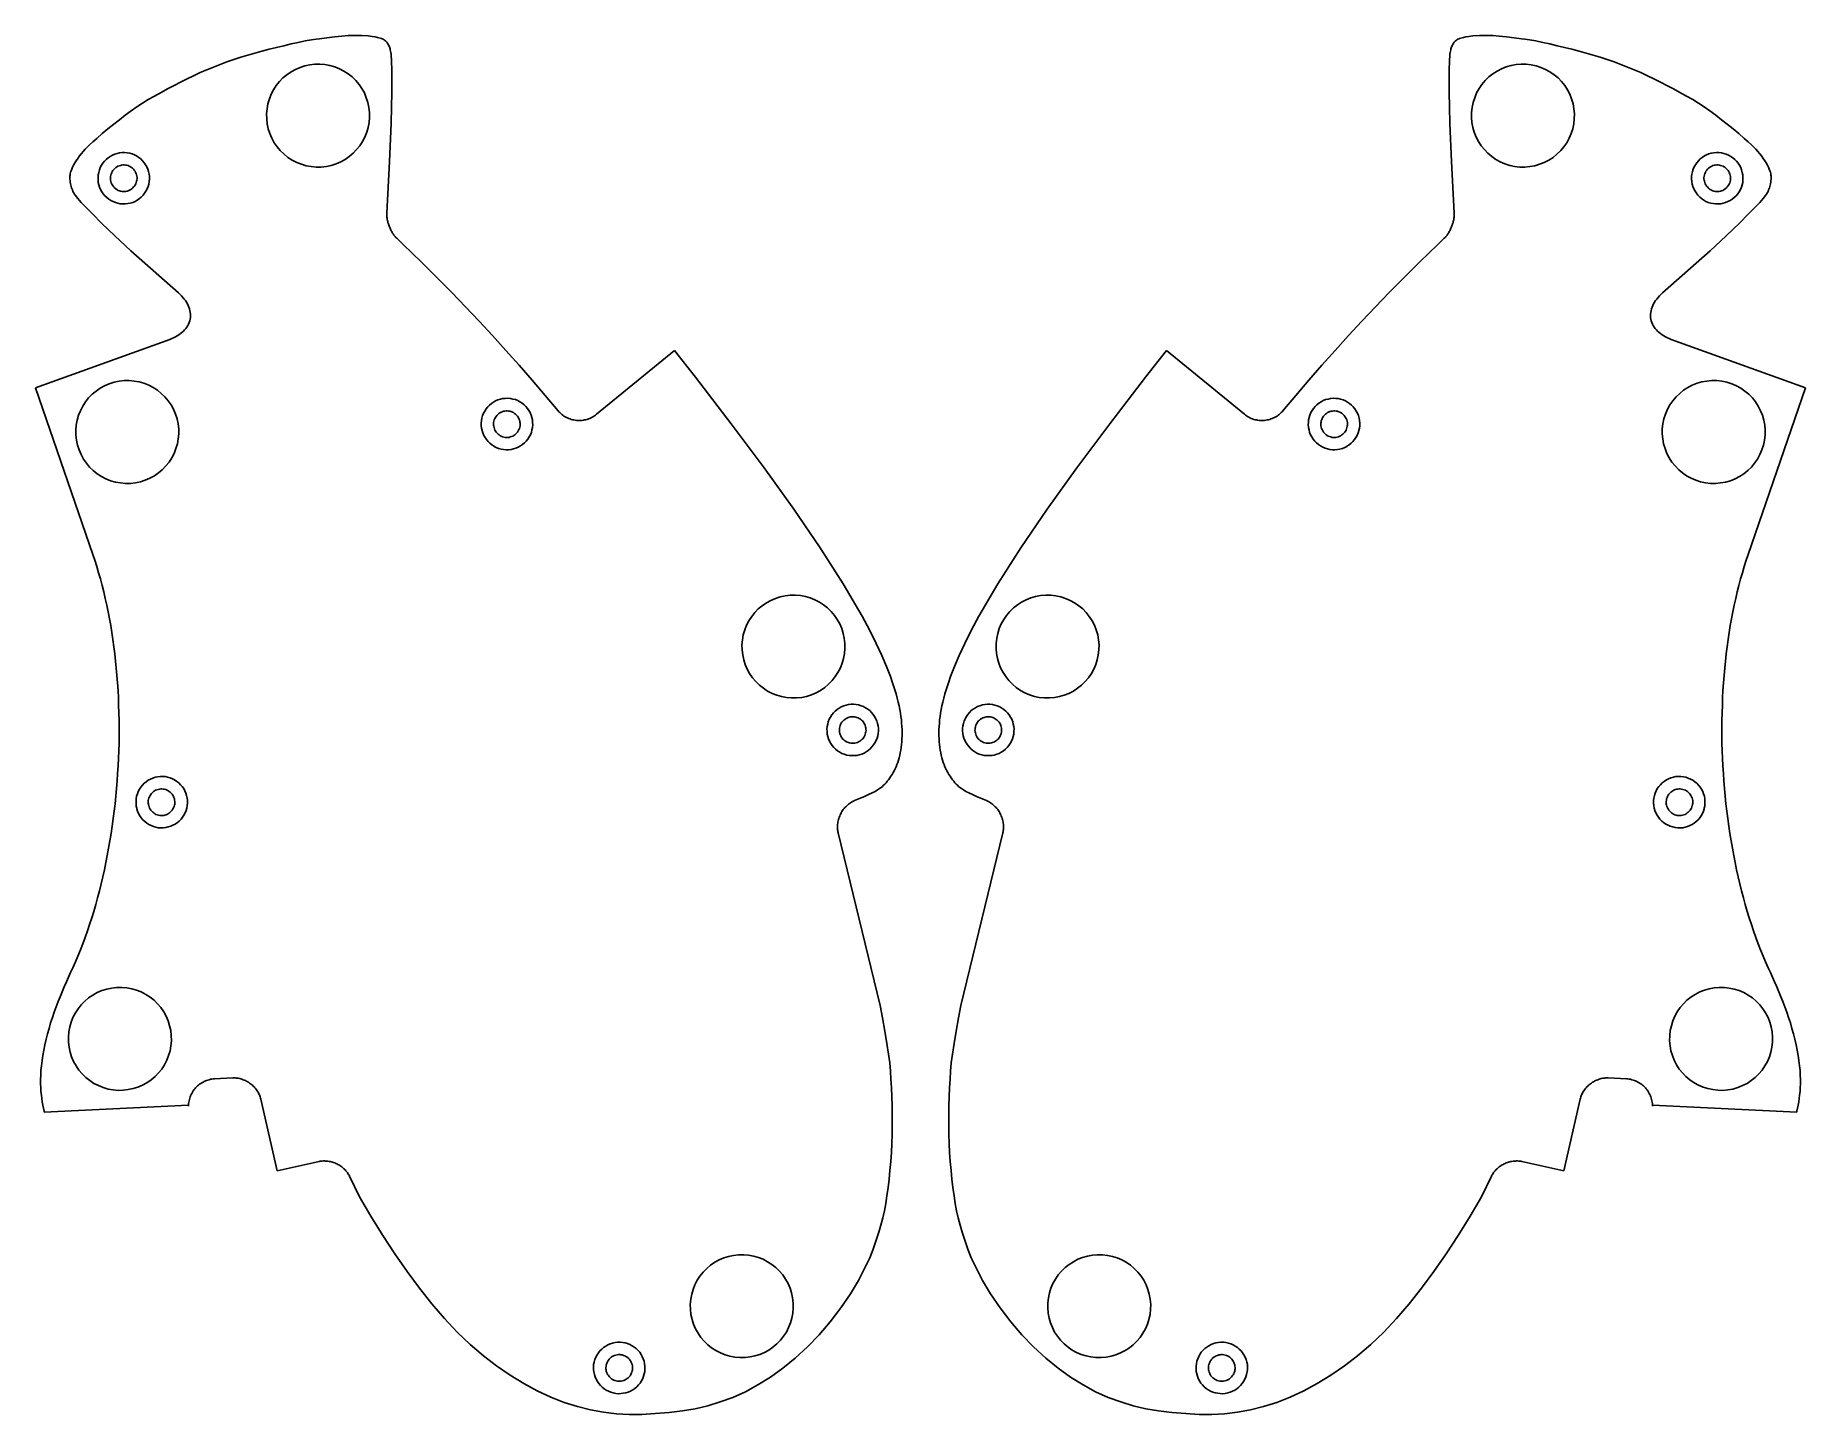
# Model space of a CAD drawing. Extents: x -71 to 71, y -56 to 56.
import ezdxf

# ---------------------------------------------------------------- set-up
doc = ezdxf.new("R2010")
doc.units = 0

msp = doc.modelspace()

# ---------------------------------------------------------------- linework, layer by layer
for p, q in [((-53.65, 54.21, 0), (-53.08, 54.36, 0)), ((-53.08, 54.36, 0), (-52.5, 54.51, 0)), ((-51.91, 54.66, 0), (-52.5, 54.51, 0)), ((-51.32, 54.8, 0), (-51.91, 54.66, 0)), ((-50.72, 54.94, 0), (-51.32, 54.8, 0)), ((-50.14, 55.07, 0), (-50.72, 54.94, 0)), ((-50.14, 55.07, 0), (-49.59, 55.18, 0)), ((-49.59, 55.18, 0), (-49.08, 55.26, 0)), ((-48.7, 55.32, 0), (-49.08, 55.26, 0)), ((-48.44, 55.36, 0), (-48.7, 55.32, 0)), ((-47.83, 55.43, 0), (-48.44, 55.36, 0)), ((-47.83, 55.43, 0), (-47.22, 55.51, 0)), ((-46.64, 55.58, 0), (-47.22, 55.51, 0)), ((-46.11, 55.62, 0), (-46.64, 55.58, 0)), ((-45.6, 55.63, 0), (-46.11, 55.62, 0)), ((-45.05, 55.62, 0), (-45.6, 55.63, 0)), ((-45.05, 55.62, 0), (-44.52, 55.59, 0)), ((-44.52, 55.59, 0), (-44.19, 55.55, 0)), ((-43.96, 55.51, 0), (-44.19, 55.55, 0)), ((-43.75, 55.47, 0), (-43.96, 55.51, 0)), ((-43.75, 55.47, 0), (-43.54, 55.41, 0)), ((-43.54, 55.41, 0), (-43.44, 55.38, 0)), ((-43.44, 55.38, 0), (-43.39, 55.36, 0)), ((-43.31, 55.32, 0), (-43.39, 55.36, 0)), ((-43.22, 55.27, 0), (-43.31, 55.32, 0)), ((-43.22, 55.27, 0), (-43.16, 55.23, 0)), ((-43.16, 55.23, 0), (-43.11, 55.2, 0)), ((-43.08, 55.17, 0), (-43.11, 55.2, 0)), ((-43.05, 55.14, 0), (-43.08, 55.17, 0)), ((-43.05, 55.14, 0), (-43.01, 55.09, 0)), ((-42.97, 55.04, 0), (-43.01, 55.09, 0)), ((-42.95, 55.01, 0), (-42.97, 55.04, 0)), ((-42.95, 55.01, 0), (-42.92, 54.95, 0)), ((-42.92, 54.95, 0), (-42.88, 54.87, 0)), ((-42.88, 54.87, 0), (-42.84, 54.78, 0)), ((-42.84, 54.78, 0), (-42.8, 54.7, 0)), ((-42.8, 54.7, 0), (-42.77, 54.62, 0)), ((-42.75, 54.54, 0), (-42.77, 54.62, 0)), ((-42.73, 54.46, 0), (-42.75, 54.54, 0)), ((-42.73, 54.46, 0), (-42.71, 54.37, 0)), ((-42.71, 54.37, 0), (-42.69, 54.26, 0)), ((-42.69, 54.26, 0), (-42.67, 54.12, 0)), ((42.69, 54.26, 0), (42.67, 54.12, 0)), ((42.71, 54.37, 0), (42.69, 54.26, 0)), ((42.73, 54.46, 0), (42.71, 54.37, 0)), ((42.73, 54.46, 0), (42.75, 54.54, 0)), ((42.75, 54.54, 0), (42.77, 54.62, 0)), ((42.8, 54.7, 0), (42.77, 54.62, 0)), ((42.84, 54.78, 0), (42.8, 54.7, 0)), ((42.88, 54.87, 0), (42.84, 54.78, 0)), ((42.92, 54.95, 0), (42.88, 54.87, 0)), ((42.95, 55.01, 0), (42.92, 54.95, 0)), ((42.95, 55.01, 0), (42.97, 55.04, 0)), ((42.97, 55.04, 0), (43.01, 55.09, 0)), ((43.05, 55.14, 0), (43.01, 55.09, 0)), ((43.05, 55.14, 0), (43.08, 55.17, 0)), ((43.08, 55.17, 0), (43.11, 55.2, 0)), ((43.16, 55.23, 0), (43.11, 55.2, 0)), ((43.22, 55.27, 0), (43.16, 55.23, 0)), ((43.22, 55.27, 0), (43.31, 55.32, 0)), ((43.31, 55.32, 0), (43.39, 55.36, 0)), ((43.44, 55.38, 0), (43.39, 55.36, 0)), ((43.54, 55.41, 0), (43.44, 55.38, 0)), ((43.75, 55.47, 0), (43.54, 55.41, 0)), ((43.75, 55.47, 0), (43.96, 55.51, 0)), ((43.96, 55.51, 0), (44.19, 55.55, 0)), ((44.52, 55.59, 0), (44.19, 55.55, 0)), ((45.05, 55.62, 0), (44.52, 55.59, 0)), ((45.05, 55.62, 0), (45.6, 55.63, 0)), ((45.6, 55.63, 0), (46.11, 55.62, 0)), ((46.11, 55.62, 0), (46.64, 55.58, 0)), ((46.64, 55.58, 0), (47.22, 55.51, 0)), ((47.83, 55.43, 0), (47.22, 55.51, 0)), ((47.83, 55.43, 0), (48.44, 55.36, 0)), ((48.44, 55.36, 0), (48.7, 55.32, 0)), ((48.7, 55.32, 0), (49.08, 55.26, 0)), ((49.59, 55.18, 0), (49.08, 55.26, 0)), ((50.14, 55.07, 0), (49.59, 55.18, 0)), ((50.14, 55.07, 0), (50.72, 54.94, 0)), ((50.72, 54.94, 0), (51.32, 54.8, 0)), ((51.32, 54.8, 0), (51.91, 54.66, 0)), ((51.91, 54.66, 0), (52.5, 54.51, 0)), ((53.08, 54.36, 0), (52.5, 54.51, 0)), ((53.65, 54.21, 0), (53.08, 54.36, 0)), ((-58.05, 52.63, 0), (-57.51, 52.86, 0)), ((-56.97, 53.08, 0), (-57.51, 52.86, 0)), ((-56.43, 53.29, 0), (-56.97, 53.08, 0)), ((-55.89, 53.49, 0), (-56.43, 53.29, 0)), ((-55.34, 53.68, 0), (-55.89, 53.49, 0)), ((-54.78, 53.87, 0), (-55.34, 53.68, 0)), ((-54.22, 54.04, 0), (-54.78, 53.87, 0)), ((-53.65, 54.21, 0), (-54.22, 54.04, 0)), ((-50.73, 52.69, 0), (-50.37, 52.89, 0)), ((-50, 53.05, 0), (-50.37, 52.89, 0)), ((-49.61, 53.17, 0), (-50, 53.05, 0)), ((-49.21, 53.26, 0), (-49.61, 53.17, 0)), ((-48.81, 53.31, 0), (-49.21, 53.26, 0)), ((-48.4, 53.31, 0), (-48.81, 53.31, 0)), ((-48.4, 53.31, 0), (-48, 53.28, 0)), ((-47.59, 53.2, 0), (-48, 53.28, 0)), ((-47.2, 53.09, 0), (-47.59, 53.2, 0)), ((-47.2, 53.09, 0), (-46.83, 52.94, 0)), ((-46.46, 52.75, 0), (-46.83, 52.94, 0)), ((-42.67, 54.12, 0), (-42.65, 53.94, 0)), ((-42.64, 53.7, 0), (-42.65, 53.94, 0)), ((-42.64, 53.7, 0), (-42.62, 53.4, 0)), ((-42.61, 53.02, 0), (-42.62, 53.4, 0)), ((-42.61, 53.02, 0), (-42.6, 52.53, 0)), ((42.61, 53.02, 0), (42.6, 52.53, 0)), ((42.61, 53.02, 0), (42.62, 53.4, 0)), ((42.64, 53.7, 0), (42.62, 53.4, 0)), ((42.64, 53.7, 0), (42.65, 53.94, 0)), ((42.67, 54.12, 0), (42.65, 53.94, 0)), ((46.46, 52.75, 0), (46.83, 52.94, 0)), ((47.2, 53.09, 0), (46.83, 52.94, 0)), ((47.2, 53.09, 0), (47.59, 53.2, 0)), ((47.59, 53.2, 0), (48, 53.28, 0)), ((48.4, 53.31, 0), (48, 53.28, 0)), ((48.4, 53.31, 0), (48.81, 53.31, 0)), ((48.81, 53.31, 0), (49.21, 53.26, 0)), ((49.21, 53.26, 0), (49.61, 53.17, 0)), ((49.61, 53.17, 0), (50, 53.05, 0)), ((50, 53.05, 0), (50.37, 52.89, 0)), ((50.73, 52.69, 0), (50.37, 52.89, 0)), ((53.65, 54.21, 0), (54.22, 54.04, 0)), ((54.22, 54.04, 0), (54.78, 53.87, 0)), ((54.78, 53.87, 0), (55.34, 53.68, 0)), ((55.34, 53.68, 0), (55.89, 53.49, 0)), ((55.89, 53.49, 0), (56.43, 53.29, 0)), ((56.43, 53.29, 0), (56.97, 53.08, 0)), ((56.97, 53.08, 0), (57.51, 52.86, 0)), ((58.05, 52.63, 0), (57.51, 52.86, 0)), ((-60.15, 51.6, 0), (-60.68, 51.32, 0)), ((-59.63, 51.87, 0), (-60.15, 51.6, 0)), ((-59.63, 51.87, 0), (-59.1, 52.13, 0)), ((-58.58, 52.38, 0), (-59.1, 52.13, 0)), ((-58.05, 52.63, 0), (-58.58, 52.38, 0)), ((-52.14, 51.25, 0), (-51.92, 51.59, 0)), ((-51.66, 51.91, 0), (-51.92, 51.59, 0)), ((-51.66, 51.91, 0), (-51.38, 52.2, 0)), ((-51.38, 52.2, 0), (-51.07, 52.46, 0)), ((-50.73, 52.69, 0), (-51.07, 52.46, 0)), ((-46.46, 52.75, 0), (-46.12, 52.53, 0)), ((-46.12, 52.53, 0), (-45.8, 52.28, 0)), ((-45.51, 51.99, 0), (-45.8, 52.28, 0)), ((-45.51, 51.99, 0), (-45.25, 51.68, 0)), ((-45.02, 51.34, 0), (-45.25, 51.68, 0)), ((-42.6, 51.9, 0), (-42.61, 51.03, 0)), ((-42.6, 52.53, 0), (-42.6, 51.9, 0)), ((42.6, 52.53, 0), (42.6, 51.9, 0)), ((42.6, 51.9, 0), (42.61, 51.03, 0)), ((45.02, 51.34, 0), (45.25, 51.68, 0)), ((45.51, 51.99, 0), (45.25, 51.68, 0)), ((45.51, 51.99, 0), (45.8, 52.28, 0)), ((46.12, 52.53, 0), (45.8, 52.28, 0)), ((46.46, 52.75, 0), (46.12, 52.53, 0)), ((50.73, 52.69, 0), (51.07, 52.46, 0)), ((51.38, 52.2, 0), (51.07, 52.46, 0)), ((51.66, 51.91, 0), (51.38, 52.2, 0)), ((51.66, 51.91, 0), (51.92, 51.59, 0)), ((52.14, 51.25, 0), (51.92, 51.59, 0)), ((58.05, 52.63, 0), (58.58, 52.38, 0)), ((58.58, 52.38, 0), (59.1, 52.13, 0)), ((59.63, 51.87, 0), (59.1, 52.13, 0)), ((59.63, 51.87, 0), (60.15, 51.6, 0)), ((60.15, 51.6, 0), (60.68, 51.32, 0)), ((-62.71, 50.17, 0), (-63.15, 49.87, 0)), ((-62.24, 50.45, 0), (-62.71, 50.17, 0)), ((-61.73, 50.74, 0), (-62.24, 50.45, 0)), ((-61.2, 51.03, 0), (-61.73, 50.74, 0)), ((-60.68, 51.32, 0), (-61.2, 51.03, 0)), ((-52.59, 50.12, 0), (-52.66, 49.72, 0)), ((-52.47, 50.51, 0), (-52.59, 50.12, 0)), ((-52.47, 50.51, 0), (-52.32, 50.89, 0)), ((-52.14, 51.25, 0), (-52.32, 50.89, 0)), ((-44.82, 50.99, 0), (-45.02, 51.34, 0)), ((-44.82, 50.99, 0), (-44.66, 50.61, 0)), ((-44.59, 50.39, 0), (-44.66, 50.61, 0)), ((-44.54, 50.23, 0), (-44.66, 50.61, 0)), ((-44.54, 50.23, 0), (-44.59, 50.39, 0)), ((-44.54, 50.23, 0), (-44.45, 49.83, 0)), ((-42.61, 51.03, 0), (-42.62, 49.88, 0)), ((42.61, 51.03, 0), (42.62, 49.88, 0)), ((44.54, 50.23), (44.45, 49.83, 0)), ((44.54, 50.23), (44.66, 50.61, 0)), ((44.54, 50.23), (44.59, 50.39, 0)), ((44.59, 50.39, 0), (44.66, 50.61, 0)), ((44.82, 50.99, 0), (44.66, 50.61, 0)), ((44.82, 50.99, 0), (45.02, 51.34, 0)), ((52.14, 51.25, 0), (52.32, 50.89, 0)), ((52.47, 50.51, 0), (52.32, 50.89, 0)), ((52.47, 50.51, 0), (52.59, 50.12, 0)), ((52.59, 50.12, 0), (52.66, 49.72, 0)), ((60.68, 51.32, 0), (61.2, 51.03, 0)), ((61.2, 51.03, 0), (61.73, 50.74, 0)), ((61.73, 50.74, 0), (62.24, 50.45, 0)), ((62.24, 50.45, 0), (62.71, 50.17, 0)), ((62.71, 50.17, 0), (63.15, 49.87, 0)), ((-64.56, 48.83, 0), (-65.02, 48.47, 0)), ((-64.09, 49.19, 0), (-64.56, 48.83, 0)), ((-64.09, 49.19, 0), (-63.62, 49.54, 0)), ((-63.15, 49.87, 0), (-63.62, 49.54, 0)), ((-52.66, 49.72, 0), (-52.7, 49.31, 0)), ((-52.69, 48.9, 0), (-52.7, 49.31, 0)), ((-52.65, 48.5, 0), (-52.69, 48.9, 0)), ((-44.51, 48.21, 0), (-44.44, 48.61, 0)), ((-44.41, 49.42, 0), (-44.45, 49.83, 0)), ((-44.44, 48.61, 0), (-44.4, 49.02, 0)), ((-44.41, 49.42, 0), (-44.4, 49.02, 0)), ((-42.65, 48.53, 0), (-42.78, 45.47, 0)), ((-42.62, 49.88, 0), (-42.65, 48.53, 0)), ((42.62, 49.88, 0), (42.65, 48.53, 0)), ((42.65, 48.53, 0), (42.78, 45.47, 0)), ((44.41, 49.42, 0), (44.4, 49.02, 0)), ((44.44, 48.61, 0), (44.4, 49.02, 0)), ((44.41, 49.42, 0), (44.45, 49.83, 0)), ((44.51, 48.21, 0), (44.44, 48.61, 0)), ((52.65, 48.5, 0), (52.69, 48.9, 0)), ((52.66, 49.72, 0), (52.7, 49.31, 0)), ((52.69, 48.9, 0), (52.7, 49.31, 0)), ((63.15, 49.87, 0), (63.62, 49.54, 0)), ((64.09, 49.19, 0), (63.62, 49.54, 0)), ((64.09, 49.19, 0), (64.56, 48.83, 0)), ((64.56, 48.83, 0), (65.02, 48.47, 0)), ((-66.39, 47.33, 0), (-66.69, 47.06, 0)), ((-66.39, 47.33, 0), (-65.94, 47.71, 0)), ((-65.48, 48.09, 0), (-65.94, 47.71, 0)), ((-65.02, 48.47, 0), (-65.48, 48.09, 0)), ((-52.65, 48.5, 0), (-52.56, 48.1, 0)), ((-52.44, 47.71, 0), (-52.56, 48.1, 0)), ((-52.44, 47.71, 0), (-52.28, 47.34, 0)), ((-52.08, 46.98, 0), (-52.28, 47.34, 0)), ((-45.18, 46.74, 0), (-44.96, 47.08, 0)), ((-44.96, 47.08, 0), (-44.77, 47.44, 0)), ((-44.62, 47.82, 0), (-44.77, 47.44, 0)), ((-44.62, 47.82, 0), (-44.51, 48.21, 0)), ((44.62, 47.82, 0), (44.51, 48.21, 0)), ((44.62, 47.82, 0), (44.77, 47.44, 0)), ((44.96, 47.08, 0), (44.77, 47.44, 0)), ((45.18, 46.74, 0), (44.96, 47.08, 0)), ((52.08, 46.98, 0), (52.28, 47.34, 0)), ((52.44, 47.71, 0), (52.28, 47.34, 0)), ((52.44, 47.71, 0), (52.56, 48.1, 0)), ((52.65, 48.5, 0), (52.56, 48.1, 0)), ((65.02, 48.47, 0), (65.48, 48.09, 0)), ((65.48, 48.09, 0), (65.94, 47.71, 0)), ((66.39, 47.33, 0), (65.94, 47.71, 0)), ((66.39, 47.33, 0), (66.69, 47.06, 0)), ((-67.9, 45.72, 0), (-68.03, 45.53, 0)), ((-67.77, 45.91, 0), (-67.9, 45.72, 0)), ((-67.62, 46.1, 0), (-67.77, 45.91, 0)), ((-67.62, 46.1, 0), (-67.48, 46.27, 0)), ((-67.32, 46.45, 0), (-67.48, 46.27, 0)), ((-67.16, 46.62, 0), (-67.32, 46.45, 0)), ((-66.96, 46.82, 0), (-67.16, 46.62, 0)), ((-66.69, 47.06, 0), (-66.96, 46.82, 0)), ((-65.62, 45.63, 0), (-65.47, 45.77, 0)), ((-65.47, 45.77, 0), (-65.3, 45.88, 0)), ((-65.12, 45.98, 0), (-65.3, 45.88, 0)), ((-65.12, 45.98, 0), (-64.94, 46.06, 0)), ((-64.74, 46.12, 0), (-64.94, 46.06, 0)), ((-64.74, 46.12, 0), (-64.54, 46.16, 0)), ((-64.34, 46.19, 0), (-64.54, 46.16, 0)), ((-64.14, 46.19, 0), (-64.34, 46.19, 0)), ((-63.93, 46.17, 0), (-64.14, 46.19, 0)), ((-63.93, 46.17, 0), (-63.73, 46.14, 0)), ((-63.73, 46.14, 0), (-63.54, 46.08, 0)), ((-63.35, 46, 0), (-63.54, 46.08, 0)), ((-63.35, 46, 0), (-63.17, 45.91, 0)), ((-63.17, 45.91, 0), (-63, 45.8, 0)), ((-63, 45.8, 0), (-62.84, 45.67, 0)), ((-62.69, 45.53, 0), (-62.84, 45.67, 0)), ((-52.08, 46.98, 0), (-51.85, 46.65, 0)), ((-51.85, 46.65, 0), (-51.59, 46.34, 0)), ((-51.59, 46.34, 0), (-51.29, 46.05, 0)), ((-51.29, 46.05, 0), (-50.98, 45.8, 0)), ((-50.63, 45.58, 0), (-50.98, 45.8, 0)), ((-46.03, 45.86, 0), (-46.37, 45.63, 0)), ((-46.03, 45.86, 0), (-45.72, 46.13, 0)), ((-45.72, 46.13, 0), (-45.44, 46.42, 0)), ((-45.44, 46.42, 0), (-45.18, 46.74, 0)), ((45.44, 46.42, 0), (45.18, 46.74, 0)), ((45.72, 46.13, 0), (45.44, 46.42, 0)), ((46.03, 45.86, 0), (45.72, 46.13, 0)), ((46.03, 45.86, 0), (46.37, 45.63, 0)), ((50.63, 45.58, 0), (50.98, 45.8, 0)), ((51.29, 46.05, 0), (50.98, 45.8, 0)), ((51.59, 46.34, 0), (51.29, 46.05, 0)), ((51.85, 46.65, 0), (51.59, 46.34, 0)), ((52.08, 46.98, 0), (51.85, 46.65, 0)), ((62.69, 45.53, 0), (62.84, 45.67, 0)), ((63, 45.8, 0), (62.84, 45.67, 0)), ((63.17, 45.91, 0), (63, 45.8, 0)), ((63.35, 46, 0), (63.17, 45.91, 0)), ((63.35, 46, 0), (63.54, 46.08, 0)), ((63.73, 46.14, 0), (63.54, 46.08, 0)), ((63.93, 46.17, 0), (63.73, 46.14, 0)), ((63.93, 46.17, 0), (64.14, 46.19, 0)), ((64.14, 46.19, 0), (64.34, 46.19, 0)), ((64.34, 46.19, 0), (64.54, 46.16, 0)), ((64.74, 46.12, 0), (64.54, 46.16, 0)), ((64.74, 46.12, 0), (64.94, 46.06, 0)), ((65.12, 45.98, 0), (64.94, 46.06, 0)), ((65.12, 45.98, 0), (65.3, 45.88, 0)), ((65.47, 45.77, 0), (65.3, 45.88, 0)), ((65.62, 45.63, 0), (65.47, 45.77, 0)), ((66.69, 47.06, 0), (66.96, 46.82, 0)), ((66.96, 46.82, 0), (67.16, 46.62, 0)), ((67.16, 46.62, 0), (67.32, 46.45, 0)), ((67.32, 46.45, 0), (67.48, 46.27, 0)), ((67.62, 46.1, 0), (67.48, 46.27, 0)), ((67.62, 46.1, 0), (67.77, 45.91, 0)), ((67.77, 45.91, 0), (67.9, 45.72, 0)), ((67.9, 45.72, 0), (68.03, 45.53, 0)), ((-68.54, 44.37, 0), (-68.55, 44.27, 0)), ((-68.55, 44.17, 0), (-68.55, 44.27, 0)), ((-68.52, 44.49, 0), (-68.54, 44.37, 0)), ((-68.49, 44.61, 0), (-68.52, 44.49, 0)), ((-68.45, 44.72, 0), (-68.49, 44.61, 0)), ((-68.4, 44.85, 0), (-68.45, 44.72, 0)), ((-68.34, 45, 0), (-68.4, 44.85, 0)), ((-68.34, 45, 0), (-68.25, 45.17, 0)), ((-68.15, 45.35, 0), (-68.25, 45.17, 0)), ((-68.03, 45.53, 0), (-68.15, 45.35, 0)), ((-66.27, 44.39, 0), (-66.28, 44.19, 0)), ((-66.27, 44.39, 0), (-66.23, 44.59, 0)), ((-66.17, 44.79, 0), (-66.23, 44.59, 0)), ((-66.17, 44.79, 0), (-66.1, 44.98, 0)), ((-66, 45.16, 0), (-66.1, 44.98, 0)), ((-65.89, 45.33, 0), (-66, 45.16, 0)), ((-65.77, 45.49, 0), (-65.89, 45.33, 0)), ((-65.77, 45.49, 0), (-65.62, 45.63, 0)), ((-65.28, 44.15, 0), (-65.27, 44.26, 0)), ((-65.27, 44.26, 0), (-65.25, 44.36, 0)), ((-65.22, 44.46, 0), (-65.25, 44.36, 0)), ((-65.22, 44.46, 0), (-65.18, 44.56, 0)), ((-65.14, 44.65, 0), (-65.18, 44.56, 0)), ((-65.14, 44.65, 0), (-65.08, 44.74, 0)), ((-65.01, 44.83, 0), (-65.08, 44.74, 0)), ((-64.94, 44.9, 0), (-65.01, 44.83, 0)), ((-64.94, 44.9, 0), (-64.86, 44.97, 0)), ((-64.77, 45.03, 0), (-64.86, 44.97, 0)), ((-64.77, 45.03, 0), (-64.68, 45.08, 0)), ((-64.77, 45.03, 0), (-64.7, 45.07, 0)), ((-64.7, 45.07, 0), (-64.68, 45.08, 0)), ((-64.58, 45.12, 0), (-64.68, 45.08, 0)), ((-64.48, 45.15, 0), (-64.58, 45.12, 0)), ((-64.48, 45.15, 0), (-64.38, 45.17, 0)), ((-64.28, 45.19, 0), (-64.38, 45.17, 0)), ((-64.17, 45.19, 0), (-64.28, 45.19, 0)), ((-64.07, 45.18, 0), (-64.17, 45.19, 0)), ((-64.07, 45.18, 0), (-63.96, 45.16, 0)), ((-63.96, 45.16, 0), (-63.86, 45.13, 0)), ((-63.77, 45.09, 0), (-63.86, 45.13, 0)), ((-63.77, 45.09, 0), (-63.67, 45.04, 0)), ((-63.58, 44.99, 0), (-63.67, 45.04, 0)), ((-63.58, 44.99, 0), (-63.5, 44.92, 0)), ((-63.43, 44.85, 0), (-63.5, 44.92, 0)), ((-63.43, 44.85, 0), (-63.36, 44.77, 0)), ((-63.3, 44.68, 0), (-63.36, 44.77, 0)), ((-63.25, 44.59, 0), (-63.3, 44.68, 0)), ((-63.25, 44.59, 0), (-63.21, 44.49, 0)), ((-63.18, 44.39, 0), (-63.21, 44.49, 0)), ((-63.18, 44.39, 0), (-63.15, 44.29, 0)), ((-63.15, 44.29, 0), (-63.14, 44.18, 0)), ((-62.56, 45.37, 0), (-62.69, 45.53, 0)), ((-62.45, 45.21, 0), (-62.56, 45.37, 0)), ((-62.45, 45.21, 0), (-62.35, 45.03, 0)), ((-62.35, 45.03, 0), (-62.27, 44.84, 0)), ((-62.27, 44.84, 0), (-62.21, 44.65, 0)), ((-62.21, 44.65, 0), (-62.16, 44.45, 0)), ((-62.14, 44.25, 0), (-62.16, 44.45, 0)), ((-62.14, 44.04, 0), (-62.14, 44.25, 0)), ((-50.63, 45.58, 0), (-50.27, 45.39, 0)), ((-49.89, 45.24, 0), (-50.27, 45.39, 0)), ((-49.89, 45.24, 0), (-49.5, 45.12, 0)), ((-49.1, 45.05, 0), (-49.5, 45.12, 0)), ((-49.1, 45.05, 0), (-48.7, 45.02, 0)), ((-48.29, 45.02, 0), (-48.7, 45.02, 0)), ((-48.29, 45.02, 0), (-47.88, 45.07, 0)), ((-47.88, 45.07, 0), (-47.49, 45.15, 0)), ((-47.49, 45.15, 0), (-47.1, 45.28, 0)), ((-46.72, 45.44, 0), (-47.1, 45.28, 0)), ((-46.72, 45.44, 0), (-46.37, 45.63, 0)), ((-43.01, 41.3, 0), (-42.78, 45.47, 0)), ((43.01, 41.3, 0), (42.78, 45.47, 0)), ((46.72, 45.44, 0), (46.37, 45.63, 0)), ((46.72, 45.44, 0), (47.1, 45.28, 0)), ((47.49, 45.15, 0), (47.1, 45.28, 0)), ((47.88, 45.07, 0), (47.49, 45.15, 0)), ((48.29, 45.02, 0), (47.88, 45.07, 0)), ((48.29, 45.02, 0), (48.7, 45.02, 0)), ((49.1, 45.05, 0), (48.7, 45.02, 0)), ((49.1, 45.05, 0), (49.5, 45.12, 0)), ((49.89, 45.24, 0), (49.5, 45.12, 0)), ((49.89, 45.24, 0), (50.27, 45.39, 0)), ((50.63, 45.58, 0), (50.27, 45.39, 0)), ((62.14, 44.25, 0), (62.16, 44.45, 0)), ((62.14, 44.04, 0), (62.14, 44.25, 0)), ((62.21, 44.65, 0), (62.16, 44.45, 0)), ((62.27, 44.84, 0), (62.21, 44.65, 0)), ((62.35, 45.03, 0), (62.27, 44.84, 0)), ((62.45, 45.21, 0), (62.35, 45.03, 0)), ((62.45, 45.21, 0), (62.56, 45.37, 0)), ((62.56, 45.37, 0), (62.69, 45.53, 0)), ((63.15, 44.29, 0), (63.14, 44.18, 0)), ((63.18, 44.39, 0), (63.15, 44.29, 0)), ((63.18, 44.39, 0), (63.21, 44.49, 0)), ((63.25, 44.59, 0), (63.21, 44.49, 0)), ((63.25, 44.59, 0), (63.3, 44.68, 0)), ((63.3, 44.68, 0), (63.36, 44.77, 0)), ((63.43, 44.85, 0), (63.36, 44.77, 0)), ((63.43, 44.85, 0), (63.5, 44.92, 0)), ((63.58, 44.99, 0), (63.5, 44.92, 0)), ((63.58, 44.99, 0), (63.67, 45.04, 0)), ((63.77, 45.09, 0), (63.67, 45.04, 0)), ((63.77, 45.09, 0), (63.86, 45.13, 0)), ((63.96, 45.16, 0), (63.86, 45.13, 0)), ((64.07, 45.18, 0), (63.96, 45.16, 0)), ((64.07, 45.18, 0), (64.17, 45.19, 0)), ((64.17, 45.19, 0), (64.28, 45.19, 0)), ((64.28, 45.19, 0), (64.38, 45.17, 0)), ((64.48, 45.15, 0), (64.38, 45.17, 0)), ((64.48, 45.15, 0), (64.58, 45.12, 0)), ((64.58, 45.12, 0), (64.68, 45.08, 0)), ((64.7, 45.07, 0), (64.68, 45.08, 0)), ((64.77, 45.03, 0), (64.68, 45.08, 0)), ((64.77, 45.03, 0), (64.7, 45.07, 0)), ((64.77, 45.03, 0), (64.86, 44.97, 0)), ((64.94, 44.9, 0), (64.86, 44.97, 0)), ((64.94, 44.9, 0), (65.01, 44.83, 0)), ((65.01, 44.83, 0), (65.08, 44.74, 0)), ((65.14, 44.65, 0), (65.08, 44.74, 0)), ((65.14, 44.65, 0), (65.18, 44.56, 0)), ((65.22, 44.46, 0), (65.18, 44.56, 0)), ((65.22, 44.46, 0), (65.25, 44.36, 0)), ((65.27, 44.26, 0), (65.25, 44.36, 0)), ((65.28, 44.15, 0), (65.27, 44.26, 0)), ((65.77, 45.49, 0), (65.62, 45.63, 0)), ((65.77, 45.49, 0), (65.89, 45.33, 0)), ((65.89, 45.33, 0), (66, 45.16, 0)), ((66, 45.16, 0), (66.1, 44.98, 0)), ((66.17, 44.79, 0), (66.1, 44.98, 0)), ((66.17, 44.79, 0), (66.23, 44.59, 0)), ((66.27, 44.39, 0), (66.23, 44.59, 0)), ((66.27, 44.39, 0), (66.28, 44.19, 0)), ((68.03, 45.53, 0), (68.15, 45.35, 0)), ((68.15, 45.35, 0), (68.25, 45.17, 0)), ((68.34, 45, 0), (68.25, 45.17, 0)), ((68.34, 45, 0), (68.4, 44.85, 0)), ((68.4, 44.85, 0), (68.45, 44.72, 0)), ((68.45, 44.72, 0), (68.49, 44.61, 0)), ((68.49, 44.61, 0), (68.52, 44.49, 0)), ((68.52, 44.49, 0), (68.54, 44.37, 0)), ((68.54, 44.37, 0), (68.55, 44.27, 0)), ((68.55, 44.17, 0), (68.55, 44.27, 0)), ((-68.55, 44.04, 0), (-68.55, 44.17, 0)), ((-68.55, 44.04, 0), (-68.54, 43.94, 0)), ((-68.54, 43.94, 0), (-68.52, 43.81, 0)), ((-68.5, 43.66, 0), (-68.52, 43.81, 0)), ((-68.5, 43.66, 0), (-68.47, 43.55, 0)), ((-68.47, 43.55, 0), (-68.45, 43.44, 0)), ((-68.45, 43.44, 0), (-68.41, 43.33, 0)), ((-68.35, 43.18, 0), (-68.41, 43.33, 0)), ((-68.35, 43.18, 0), (-68.3, 43.05, 0)), ((-68.3, 43.05, 0), (-68.25, 42.96, 0)), ((-68.25, 42.96, 0), (-68.18, 42.84, 0)), ((-68.1, 42.72, 0), (-68.18, 42.84, 0)), ((-66.28, 43.99, 0), (-66.28, 44.19, 0)), ((-66.28, 43.99, 0), (-66.26, 43.78, 0)), ((-66.26, 43.78, 0), (-66.22, 43.59, 0)), ((-66.22, 43.59, 0), (-66.15, 43.39, 0)), ((-66.07, 43.2, 0), (-66.15, 43.39, 0)), ((-65.98, 43.03, 0), (-66.07, 43.2, 0)), ((-65.86, 42.86, 0), (-65.98, 43.03, 0)), ((-65.73, 42.7, 0), (-65.86, 42.86, 0)), ((-65.28, 44.15, 0), (-65.28, 44.05, 0)), ((-65.27, 43.95, 0), (-65.28, 44.05, 0)), ((-65.25, 43.84, 0), (-65.27, 43.95, 0)), ((-65.25, 43.84, 0), (-65.21, 43.74, 0)), ((-65.21, 43.74, 0), (-65.17, 43.65, 0)), ((-65.12, 43.55, 0), (-65.17, 43.65, 0)), ((-65.12, 43.55, 0), (-65.06, 43.47, 0)), ((-64.99, 43.39, 0), (-65.06, 43.47, 0)), ((-64.99, 43.39, 0), (-64.96, 43.36, 0)), ((-64.99, 43.39, 0), (-64.92, 43.31, 0)), ((-64.96, 43.36, 0), (-64.92, 43.31, 0)), ((-64.84, 43.25, 0), (-64.92, 43.31, 0)), ((-64.84, 43.25, 0), (-64.75, 43.19, 0)), ((-64.66, 43.14, 0), (-64.75, 43.19, 0)), ((-64.66, 43.14, 0), (-64.56, 43.1, 0)), ((-64.46, 43.07, 0), (-64.56, 43.1, 0)), ((-64.35, 43.06, 0), (-64.46, 43.07, 0)), ((-64.25, 43.05, 0), (-64.35, 43.06, 0)), ((-64.25, 43.05, 0), (-64.14, 43.05, 0)), ((-64.04, 43.06, 0), (-64.14, 43.05, 0)), ((-64.04, 43.06, 0), (-63.94, 43.08, 0)), ((-63.84, 43.11, 0), (-63.94, 43.08, 0)), ((-63.84, 43.11, 0), (-63.74, 43.15, 0)), ((-63.65, 43.21, 0), (-63.74, 43.15, 0)), ((-63.65, 43.21, 0), (-63.56, 43.27, 0)), ((-63.56, 43.27, 0), (-63.48, 43.33, 0)), ((-63.41, 43.41, 0), (-63.48, 43.33, 0)), ((-63.41, 43.41, 0), (-63.34, 43.49, 0)), ((-63.28, 43.58, 0), (-63.34, 43.49, 0)), ((-63.28, 43.58, 0), (-63.24, 43.67, 0)), ((-63.2, 43.77, 0), (-63.24, 43.67, 0)), ((-63.17, 43.87, 0), (-63.2, 43.77, 0)), ((-63.17, 43.87, 0), (-63.15, 43.97, 0)), ((-63.15, 43.97, 0), (-63.14, 44.08, 0)), ((-63.14, 44.08, 0), (-63.14, 44.18, 0)), ((-62.65, 42.74, 0), (-62.53, 42.9, 0)), ((-62.53, 42.9, 0), (-62.42, 43.07, 0)), ((-62.42, 43.07, 0), (-62.32, 43.26, 0)), ((-62.25, 43.44, 0), (-62.32, 43.26, 0)), ((-62.25, 43.44, 0), (-62.19, 43.64, 0)), ((-62.19, 43.64, 0), (-62.15, 43.84, 0)), ((-62.14, 44.04, 0), (-62.15, 43.84, 0)), ((62.14, 44.04, 0), (62.15, 43.84, 0)), ((62.19, 43.64, 0), (62.15, 43.84, 0)), ((62.25, 43.44, 0), (62.19, 43.64, 0)), ((62.25, 43.44, 0), (62.32, 43.26, 0)), ((62.42, 43.07, 0), (62.32, 43.26, 0)), ((62.53, 42.9, 0), (62.42, 43.07, 0)), ((62.65, 42.74, 0), (62.53, 42.9, 0)), ((63.14, 44.08, 0), (63.14, 44.18, 0)), ((63.15, 43.97, 0), (63.14, 44.08, 0)), ((63.17, 43.87, 0), (63.15, 43.97, 0)), ((63.17, 43.87, 0), (63.2, 43.77, 0)), ((63.2, 43.77, 0), (63.24, 43.67, 0)), ((63.28, 43.58, 0), (63.24, 43.67, 0)), ((63.28, 43.58, 0), (63.34, 43.49, 0)), ((63.41, 43.41, 0), (63.34, 43.49, 0)), ((63.41, 43.41, 0), (63.48, 43.33, 0)), ((63.56, 43.27, 0), (63.48, 43.33, 0)), ((63.65, 43.21, 0), (63.56, 43.27, 0)), ((63.65, 43.21, 0), (63.74, 43.15, 0)), ((63.84, 43.11, 0), (63.74, 43.15, 0)), ((63.84, 43.11, 0), (63.94, 43.08, 0)), ((64.04, 43.06, 0), (63.94, 43.08, 0)), ((64.04, 43.06, 0), (64.14, 43.05, 0)), ((64.25, 43.05, 0), (64.14, 43.05, 0)), ((64.25, 43.05, 0), (64.35, 43.06, 0)), ((64.35, 43.06, 0), (64.46, 43.07, 0)), ((64.46, 43.07, 0), (64.56, 43.1, 0)), ((64.66, 43.14, 0), (64.56, 43.1, 0)), ((64.66, 43.14, 0), (64.75, 43.19, 0)), ((64.84, 43.25, 0), (64.75, 43.19, 0)), ((64.84, 43.25, 0), (64.92, 43.31, 0)), ((64.99, 43.39, 0), (64.92, 43.31, 0)), ((64.96, 43.36, 0), (64.92, 43.31, 0)), ((64.99, 43.39, 0), (64.96, 43.36, 0)), ((64.99, 43.39, 0), (65.06, 43.47, 0)), ((65.12, 43.55, 0), (65.06, 43.47, 0)), ((65.12, 43.55, 0), (65.17, 43.65, 0)), ((65.21, 43.74, 0), (65.17, 43.65, 0)), ((65.25, 43.84, 0), (65.21, 43.74, 0)), ((65.25, 43.84, 0), (65.27, 43.95, 0)), ((65.27, 43.95, 0), (65.28, 44.05, 0)), ((65.28, 44.15, 0), (65.28, 44.05, 0)), ((65.73, 42.7, 0), (65.86, 42.86, 0)), ((65.86, 42.86, 0), (65.98, 43.03, 0)), ((65.98, 43.03, 0), (66.07, 43.2, 0)), ((66.07, 43.2, 0), (66.15, 43.39, 0)), ((66.22, 43.59, 0), (66.15, 43.39, 0)), ((66.26, 43.78, 0), (66.22, 43.59, 0)), ((66.28, 43.99, 0), (66.26, 43.78, 0)), ((66.28, 43.99, 0), (66.28, 44.19, 0)), ((68.1, 42.72, 0), (68.18, 42.84, 0)), ((68.25, 42.96, 0), (68.18, 42.84, 0)), ((68.3, 43.05, 0), (68.25, 42.96, 0)), ((68.35, 43.18, 0), (68.3, 43.05, 0)), ((68.35, 43.18, 0), (68.41, 43.33, 0)), ((68.45, 43.44, 0), (68.41, 43.33, 0)), ((68.47, 43.55, 0), (68.45, 43.44, 0)), ((68.5, 43.66, 0), (68.47, 43.55, 0)), ((68.5, 43.66, 0), (68.52, 43.81, 0)), ((68.54, 43.94, 0), (68.52, 43.81, 0)), ((68.55, 44.04, 0), (68.54, 43.94, 0)), ((68.55, 44.04, 0), (68.55, 44.17, 0)), ((-67.91, 42.49, 0), (-68.1, 42.72, 0)), ((-67.91, 42.49, 0), (-67.63, 42.17, 0)), ((-67.63, 42.17, 0), (-67.25, 41.77, 0)), ((-67.25, 41.77, 0), (-66.74, 41.24, 0)), ((-65.58, 42.56, 0), (-65.73, 42.7, 0)), ((-65.42, 42.43, 0), (-65.58, 42.56, 0)), ((-65.42, 42.43, 0), (-65.25, 42.32, 0)), ((-65.07, 42.23, 0), (-65.25, 42.32, 0)), ((-65.07, 42.23, 0), (-64.88, 42.15, 0)), ((-64.88, 42.15, 0), (-64.69, 42.1, 0)), ((-64.69, 42.1, 0), (-64.49, 42.06, 0)), ((-64.28, 42.04, 0), (-64.49, 42.06, 0)), ((-64.08, 42.05, 0), (-64.28, 42.04, 0)), ((-64.08, 42.05, 0), (-63.88, 42.07, 0)), ((-63.68, 42.11, 0), (-63.88, 42.07, 0)), ((-63.68, 42.11, 0), (-63.49, 42.17, 0)), ((-63.49, 42.17, 0), (-63.3, 42.25, 0)), ((-63.12, 42.35, 0), (-63.3, 42.25, 0)), ((-63.12, 42.35, 0), (-62.95, 42.47, 0)), ((-62.95, 42.47, 0), (-62.8, 42.6, 0)), ((-62.65, 42.74, 0), (-62.8, 42.6, 0)), ((62.65, 42.74, 0), (62.8, 42.6, 0)), ((62.95, 42.47, 0), (62.8, 42.6, 0)), ((63.12, 42.35, 0), (62.95, 42.47, 0)), ((63.12, 42.35, 0), (63.3, 42.25, 0)), ((63.49, 42.17, 0), (63.3, 42.25, 0)), ((63.68, 42.11, 0), (63.49, 42.17, 0)), ((63.68, 42.11, 0), (63.88, 42.07, 0)), ((64.08, 42.05, 0), (63.88, 42.07, 0)), ((64.08, 42.05, 0), (64.28, 42.04, 0)), ((64.28, 42.04, 0), (64.49, 42.06, 0)), ((64.69, 42.1, 0), (64.49, 42.06, 0)), ((64.88, 42.15, 0), (64.69, 42.1, 0)), ((65.07, 42.23, 0), (64.88, 42.15, 0)), ((65.07, 42.23, 0), (65.25, 42.32, 0)), ((65.42, 42.43, 0), (65.25, 42.32, 0)), ((65.42, 42.43, 0), (65.58, 42.56, 0)), ((65.58, 42.56, 0), (65.73, 42.7, 0)), ((67.25, 41.77, 0), (66.74, 41.24, 0)), ((67.63, 42.17, 0), (67.25, 41.77, 0)), ((67.91, 42.49, 0), (67.63, 42.17, 0)), ((67.91, 42.49, 0), (68.1, 42.72, 0)), ((-66.74, 41.24, 0), (-65.99, 40.5, 0)), ((-65.99, 40.5, 0), (-64.92, 39.48, 0)), ((-43.01, 41.24, 0), (-43.01, 41.3, 0)), ((-43.01, 41.17, 0), (-43.01, 41.24, 0)), ((-43.01, 41.11, 0), (-43.01, 41.17, 0)), ((-43, 41.04, 0), (-43.01, 41.11, 0)), ((-43, 40.98, 0), (-43, 41.04, 0)), ((-42.99, 40.91, 0), (-43, 40.98, 0)), ((-42.98, 40.84, 0), (-42.99, 40.91, 0)), ((-42.97, 40.77, 0), (-42.98, 40.84, 0)), ((-42.95, 40.7, 0), (-42.97, 40.77, 0)), ((-42.94, 40.63, 0), (-42.95, 40.7, 0)), ((-42.92, 40.56, 0), (-42.94, 40.63, 0)), ((-42.9, 40.49, 0), (-42.92, 40.56, 0)), ((-42.88, 40.42, 0), (-42.9, 40.49, 0)), ((-42.85, 40.35, 0), (-42.88, 40.42, 0)), ((-42.83, 40.28, 0), (-42.85, 40.35, 0)), ((-42.8, 40.21, 0), (-42.83, 40.28, 0)), ((-42.77, 40.14, 0), (-42.8, 40.21, 0)), ((-42.75, 40.08, 0), (-42.77, 40.14, 0)), ((-42.71, 40.01, 0), (-42.75, 40.08, 0)), ((-42.68, 39.94, 0), (-42.71, 40.01, 0)), ((-42.65, 39.88, 0), (-42.68, 39.94, 0)), ((42.65, 39.88, 0), (42.68, 39.94, 0)), ((42.68, 39.94, 0), (42.71, 40.01, 0)), ((42.71, 40.01, 0), (42.75, 40.08, 0)), ((42.75, 40.08, 0), (42.77, 40.14, 0)), ((42.77, 40.14, 0), (42.8, 40.21, 0)), ((42.8, 40.21, 0), (42.83, 40.28, 0)), ((42.83, 40.28, 0), (42.85, 40.35, 0)), ((42.85, 40.35, 0), (42.88, 40.42, 0)), ((42.88, 40.42, 0), (42.9, 40.49, 0)), ((42.9, 40.49, 0), (42.92, 40.56, 0)), ((42.92, 40.56, 0), (42.94, 40.63, 0)), ((42.94, 40.63, 0), (42.95, 40.7, 0)), ((42.95, 40.7, 0), (42.97, 40.77, 0)), ((42.97, 40.77, 0), (42.98, 40.84, 0)), ((42.98, 40.84, 0), (42.99, 40.91, 0)), ((42.99, 40.91, 0), (43, 40.98, 0)), ((43, 41.04, 0), (43.01, 41.11, 0)), ((43, 40.98, 0), (43, 41.04, 0)), ((43.01, 41.24, 0), (43.01, 41.3, 0)), ((43.01, 41.17, 0), (43.01, 41.24, 0)), ((43.01, 41.11, 0), (43.01, 41.17, 0)), ((65.99, 40.5, 0), (64.92, 39.48, 0)), ((66.74, 41.24, 0), (65.99, 40.5, 0)), ((-63.65, 38.27, 0), (-64.92, 39.48, 0)), ((-42.61, 39.82, 0), (-42.65, 39.88, 0)), ((-42.58, 39.75, 0), (-42.61, 39.82, 0)), ((-42.54, 39.69, 0), (-42.58, 39.75, 0)), ((-42.5, 39.64, 0), (-42.54, 39.69, 0)), ((-42.46, 39.58, 0), (-42.5, 39.64, 0)), ((-42.43, 39.52, 0), (-42.46, 39.58, 0)), ((-42.38, 39.47, 0), (-42.43, 39.52, 0)), ((-42.34, 39.42, 0), (-42.38, 39.47, 0)), ((-42.3, 39.37, 0), (-42.34, 39.42, 0)), ((-42.26, 39.32, 0), (-42.3, 39.37, 0)), ((-42.21, 39.28, 0), (-42.26, 39.32, 0)), ((-42.21, 39.28, 0), (-41.48, 38.57, 0)), ((-41.48, 38.57, 0), (-41.18, 38.29, 0)), ((41.48, 38.57, 0), (41.18, 38.29, 0)), ((42.21, 39.28, 0), (41.48, 38.57, 0)), ((42.21, 39.28, 0), (42.26, 39.32, 0)), ((42.26, 39.32, 0), (42.3, 39.37, 0)), ((42.3, 39.37, 0), (42.34, 39.42, 0)), ((42.34, 39.42, 0), (42.38, 39.47, 0)), ((42.38, 39.47, 0), (42.43, 39.52, 0)), ((42.43, 39.52, 0), (42.46, 39.58, 0)), ((42.46, 39.58, 0), (42.5, 39.64, 0)), ((42.5, 39.64, 0), (42.54, 39.69, 0)), ((42.54, 39.69, 0), (42.58, 39.75, 0)), ((42.58, 39.75, 0), (42.61, 39.82, 0)), ((42.61, 39.82, 0), (42.65, 39.88, 0)), ((63.65, 38.27, 0), (64.92, 39.48, 0)), ((-59.79, 34.87, 0), (-63.65, 38.27, 0)), ((-40.03, 37.17, 0), (-41.18, 38.29, 0)), ((-39.57, 36.71, 0), (-40.03, 37.17, 0)), ((39.57, 36.71, 0), (40.03, 37.17, 0)), ((40.03, 37.17, 0), (41.18, 38.29, 0)), ((59.79, 34.87, 0), (63.65, 38.27, 0)), ((-38.9, 36.04, 0), (-39.57, 36.71, 0)), ((-37.77, 34.91, 0), (-38.9, 36.04, 0)), ((37.77, 34.91, 0), (38.9, 36.04, 0)), ((38.9, 36.04, 0), (39.57, 36.71, 0)), ((-59.79, 34.87, 0), (-59.67, 34.75, 0)), ((-59.67, 34.75, 0), (-59.55, 34.63, 0)), ((-59.55, 34.63, 0), (-59.44, 34.51, 0)), ((-59.44, 34.51, 0), (-59.33, 34.38, 0)), ((-59.33, 34.38, 0), (-59.24, 34.25, 0)), ((-59.24, 34.25, 0), (-59.15, 34.12, 0)), ((-36.66, 33.76, 0), (-37.77, 34.91, 0)), ((36.66, 33.76, 0), (37.77, 34.91, 0)), ((59.24, 34.25, 0), (59.15, 34.12, 0)), ((59.33, 34.38, 0), (59.24, 34.25, 0)), ((59.44, 34.51, 0), (59.33, 34.38, 0)), ((59.55, 34.63, 0), (59.44, 34.51, 0)), ((59.67, 34.75, 0), (59.55, 34.63, 0)), ((59.79, 34.87, 0), (59.67, 34.75, 0)), ((-59.15, 34.12, 0), (-59.08, 33.99, 0)), ((-59.08, 33.99, 0), (-59.01, 33.85, 0)), ((-59.01, 33.85, 0), (-58.96, 33.72, 0)), ((-58.96, 33.72, 0), (-58.91, 33.58, 0)), ((-58.91, 33.58, 0), (-58.88, 33.44, 0)), ((-58.88, 33.44, 0), (-58.85, 33.3, 0)), ((-58.84, 32.89, 0), (-58.86, 32.75, 0)), ((-58.85, 33.3, 0), (-58.84, 33.17, 0)), ((-58.84, 33.17, 0), (-58.83, 33.03, 0)), ((-58.83, 33.03, 0), (-58.84, 32.89, 0)), ((-35.56, 32.6, 0), (-36.66, 33.76, 0)), ((35.56, 32.6, 0), (36.66, 33.76, 0)), ((58.84, 33.17, 0), (58.83, 33.03, 0)), ((58.83, 33.03, 0), (58.84, 32.89, 0)), ((58.85, 33.3, 0), (58.84, 33.17, 0)), ((58.84, 32.89, 0), (58.86, 32.75, 0)), ((58.88, 33.44, 0), (58.85, 33.3, 0)), ((58.91, 33.58, 0), (58.88, 33.44, 0)), ((58.96, 33.72, 0), (58.91, 33.58, 0)), ((59.01, 33.85, 0), (58.96, 33.72, 0)), ((59.08, 33.99, 0), (59.01, 33.85, 0)), ((59.15, 34.12, 0), (59.08, 33.99, 0)), ((-59.9, 31.41, 0), (-60.04, 31.33, 0)), ((-59.76, 31.5, 0), (-59.9, 31.41, 0)), ((-59.63, 31.59, 0), (-59.76, 31.5, 0)), ((-59.52, 31.69, 0), (-59.63, 31.59, 0)), ((-59.4, 31.79, 0), (-59.52, 31.69, 0)), ((-59.3, 31.89, 0), (-59.4, 31.79, 0)), ((-59.21, 32, 0), (-59.3, 31.89, 0)), ((-59.13, 32.12, 0), (-59.21, 32, 0)), ((-59.05, 32.24, 0), (-59.13, 32.12, 0)), ((-58.99, 32.36, 0), (-59.05, 32.24, 0)), ((-58.94, 32.49, 0), (-58.99, 32.36, 0)), ((-58.89, 32.62, 0), (-58.94, 32.49, 0)), ((-58.86, 32.75, 0), (-58.89, 32.62, 0)), ((-35.56, 32.6, 0), (-34.48, 31.43, 0)), ((-33.41, 30.24, 0), (-34.48, 31.43, 0)), ((33.41, 30.24, 0), (34.48, 31.43, 0)), ((35.56, 32.6, 0), (34.48, 31.43, 0)), ((58.86, 32.75, 0), (58.89, 32.62, 0)), ((58.89, 32.62, 0), (58.94, 32.49, 0)), ((58.94, 32.49, 0), (58.99, 32.36, 0)), ((58.99, 32.36, 0), (59.05, 32.24, 0)), ((59.05, 32.24, 0), (59.13, 32.12, 0)), ((59.13, 32.12, 0), (59.21, 32, 0)), ((59.21, 32, 0), (59.3, 31.89, 0)), ((59.3, 31.89, 0), (59.4, 31.79, 0)), ((59.4, 31.79, 0), (59.52, 31.69, 0)), ((59.52, 31.69, 0), (59.63, 31.59, 0)), ((59.63, 31.59, 0), (59.76, 31.5, 0)), ((59.76, 31.5, 0), (59.9, 31.41, 0)), ((59.9, 31.41, 0), (60.04, 31.33, 0)), ((-60.5, 31.13, 0), (-71.33, 27.21, 0)), ((-60.34, 31.19, 0), (-60.5, 31.13, 0)), ((-60.19, 31.26, 0), (-60.34, 31.19, 0)), ((-60.04, 31.33, 0), (-60.19, 31.26, 0)), ((-32.35, 29.04, 0), (-33.41, 30.24, 0)), ((-26.1, 25.09, 0), (-19.82, 30.23, 0)), ((-19.82, 30.23, 0), (-18.12, 28.07, 0)), ((19.82, 30.23, 0), (18.12, 28.07, 0)), ((26.1, 25.09, 0), (19.82, 30.23, 0)), ((32.35, 29.04, 0), (33.41, 30.24, 0)), ((60.04, 31.33, 0), (60.19, 31.26, 0)), ((60.19, 31.26, 0), (60.34, 31.19, 0)), ((60.34, 31.19, 0), (60.5, 31.13, 0)), ((60.5, 31.13, 0), (71.33, 27.21, 0)), ((-31.29, 27.83, 0), (-32.35, 29.04, 0)), ((31.29, 27.83, 0), (32.35, 29.04, 0)), ((-66.7, 13.79, 0), (-71.33, 27.21, 0)), ((-66.11, 27.19, 0), (-66.44, 26.96, 0)), ((-65.75, 27.39, 0), (-66.11, 27.19, 0)), ((-65.38, 27.55, 0), (-65.75, 27.39, 0)), ((-64.99, 27.67, 0), (-65.38, 27.55, 0)), ((-64.99, 27.67, 0), (-64.59, 27.76, 0)), ((-64.59, 27.76, 0), (-64.18, 27.8, 0)), ((-63.78, 27.81, 0), (-64.18, 27.8, 0)), ((-63.37, 27.77, 0), (-63.78, 27.81, 0)), ((-63.37, 27.77, 0), (-62.97, 27.7, 0)), ((-62.58, 27.59, 0), (-62.97, 27.7, 0)), ((-62.58, 27.59, 0), (-62.2, 27.44, 0)), ((-61.84, 27.25, 0), (-62.2, 27.44, 0)), ((-61.5, 27.03, 0), (-61.84, 27.25, 0)), ((-30.25, 26.59, 0), (-31.29, 27.83, 0)), ((-18.12, 28.07, 0), (-15.25, 24.33, 0)), ((18.12, 28.07, 0), (15.25, 24.33, 0)), ((30.25, 26.59, 0), (31.29, 27.83, 0)), ((61.5, 27.03, 0), (61.84, 27.25, 0)), ((61.84, 27.25, 0), (62.2, 27.44, 0)), ((62.58, 27.59, 0), (62.2, 27.44, 0)), ((62.58, 27.59, 0), (62.97, 27.7, 0)), ((63.37, 27.77, 0), (62.97, 27.7, 0)), ((63.37, 27.77, 0), (63.78, 27.81, 0)), ((63.78, 27.81, 0), (64.18, 27.8, 0)), ((64.59, 27.76, 0), (64.18, 27.8, 0)), ((64.99, 27.67, 0), (64.59, 27.76, 0)), ((64.99, 27.67, 0), (65.38, 27.55, 0)), ((65.38, 27.55, 0), (65.75, 27.39, 0)), ((65.75, 27.39, 0), (66.11, 27.19, 0)), ((66.11, 27.19, 0), (66.44, 26.96, 0)), ((66.7, 13.79, 0), (71.33, 27.21, 0)), ((-67.7, 25.38, 0), (-67.51, 25.75, 0)), ((-67.51, 25.75, 0), (-67.29, 26.09, 0)), ((-67.04, 26.41, 0), (-67.29, 26.09, 0)), ((-67.04, 26.41, 0), (-66.75, 26.7, 0)), ((-66.75, 26.7, 0), (-66.44, 26.96, 0)), ((-61.18, 26.77, 0), (-61.5, 27.03, 0)), ((-61.18, 26.77, 0), (-60.89, 26.49, 0)), ((-60.89, 26.49, 0), (-60.63, 26.18, 0)), ((-60.39, 25.84, 0), (-60.63, 26.18, 0)), ((-60.2, 25.49, 0), (-60.39, 25.84, 0)), ((-34.74, 25.82, 0), (-34.88, 25.68, 0)), ((-34.74, 25.82, 0), (-34.58, 25.95, 0)), ((-34.42, 26.07, 0), (-34.58, 25.95, 0)), ((-34.42, 26.07, 0), (-34.24, 26.17, 0)), ((-34.05, 26.25, 0), (-34.24, 26.17, 0)), ((-33.86, 26.31, 0), (-34.05, 26.25, 0)), ((-33.86, 26.31, 0), (-33.66, 26.35, 0)), ((-33.66, 26.35, 0), (-33.46, 26.37, 0)), ((-33.46, 26.37, 0), (-33.25, 26.38, 0)), ((-33.05, 26.36, 0), (-33.25, 26.38, 0)), ((-33.05, 26.36, 0), (-32.85, 26.32, 0)), ((-32.65, 26.27, 0), (-32.85, 26.32, 0)), ((-32.65, 26.27, 0), (-32.46, 26.19, 0)), ((-32.28, 26.1, 0), (-32.46, 26.19, 0)), ((-32.28, 26.1, 0), (-32.11, 25.99, 0)), ((-31.95, 25.86, 0), (-32.11, 25.99, 0)), ((-31.95, 25.86, 0), (-31.81, 25.72, 0)), ((-31.68, 25.56, 0), (-31.81, 25.72, 0)), ((-29.21, 25.37, 0), (-30.25, 26.59, 0)), ((29.21, 25.37, 0), (30.25, 26.59, 0)), ((31.68, 25.56, 0), (31.81, 25.72, 0)), ((31.95, 25.86, 0), (31.81, 25.72, 0)), ((31.95, 25.86, 0), (32.11, 25.99, 0)), ((32.28, 26.1, 0), (32.11, 25.99, 0)), ((32.28, 26.1, 0), (32.46, 26.19, 0)), ((32.65, 26.27, 0), (32.46, 26.19, 0)), ((32.65, 26.27, 0), (32.85, 26.32, 0)), ((33.05, 26.36, 0), (32.85, 26.32, 0)), ((33.05, 26.36, 0), (33.25, 26.38, 0)), ((33.46, 26.37, 0), (33.25, 26.38, 0)), ((33.66, 26.35, 0), (33.46, 26.37, 0)), ((33.86, 26.31, 0), (33.66, 26.35, 0)), ((33.86, 26.31, 0), (34.05, 26.25, 0)), ((34.05, 26.25, 0), (34.24, 26.17, 0)), ((34.42, 26.07, 0), (34.24, 26.17, 0)), ((34.42, 26.07, 0), (34.58, 25.95, 0)), ((34.74, 25.82, 0), (34.58, 25.95, 0)), ((34.74, 25.82, 0), (34.88, 25.68, 0)), ((60.2, 25.49, 0), (60.39, 25.84, 0)), ((60.39, 25.84, 0), (60.63, 26.18, 0)), ((60.89, 26.49, 0), (60.63, 26.18, 0)), ((61.18, 26.77, 0), (60.89, 26.49, 0)), ((61.18, 26.77, 0), (61.5, 27.03, 0)), ((66.75, 26.7, 0), (66.44, 26.96, 0)), ((67.04, 26.41, 0), (66.75, 26.7, 0)), ((67.04, 26.41, 0), (67.29, 26.09, 0)), ((67.51, 25.75, 0), (67.29, 26.09, 0)), ((67.7, 25.38, 0), (67.51, 25.75, 0)), ((-67.96, 24.61, 0), (-68.04, 24.21, 0)), ((-67.85, 25.01, 0), (-67.96, 24.61, 0)), ((-67.7, 25.38, 0), (-67.85, 25.01, 0)), ((-60.2, 25.49, 0), (-60.04, 25.11, 0)), ((-59.91, 24.72, 0), (-60.04, 25.11, 0)), ((-59.91, 24.72, 0), (-59.83, 24.32, 0)), ((-59.83, 24.32, 0), (-59.78, 23.92, 0)), ((-35.4, 24.38, 0), (-35.38, 24.58, 0)), ((-35.4, 24.38, 0), (-35.4, 24.17, 0)), ((-35.35, 24.78, 0), (-35.38, 24.58, 0)), ((-35.35, 24.78, 0), (-35.29, 24.98, 0)), ((-35.29, 24.98, 0), (-35.21, 25.17, 0)), ((-35.12, 25.35, 0), (-35.21, 25.17, 0)), ((-35.01, 25.52, 0), (-35.12, 25.35, 0)), ((-35.01, 25.52, 0), (-34.88, 25.68, 0)), ((-34.4, 24.43, 0), (-34.38, 24.54, 0)), ((-34.4, 24.33, 0), (-34.4, 24.43, 0)), ((-34.4, 24.33, 0), (-34.4, 24.22, 0)), ((-34.38, 24.54, 0), (-34.35, 24.64, 0)), ((-34.31, 24.74, 0), (-34.35, 24.64, 0)), ((-34.31, 24.74, 0), (-34.26, 24.83, 0)), ((-34.2, 24.92, 0), (-34.26, 24.83, 0)), ((-34.2, 24.92, 0), (-34.14, 25, 0)), ((-34.06, 25.07, 0), (-34.14, 25, 0)), ((-33.98, 25.14, 0), (-34.06, 25.07, 0)), ((-33.98, 25.14, 0), (-33.9, 25.2, 0)), ((-33.8, 25.25, 0), (-33.9, 25.2, 0)), ((-33.8, 25.25, 0), (-33.71, 25.29, 0)), ((-33.71, 25.29, 0), (-33.61, 25.33, 0)), ((-33.51, 25.35, 0), (-33.61, 25.33, 0)), ((-33.51, 25.35, 0), (-33.4, 25.36, 0)), ((-33.3, 25.36, 0), (-33.4, 25.36, 0)), ((-33.3, 25.36, 0), (-33.19, 25.35, 0)), ((-33.09, 25.33, 0), (-33.19, 25.35, 0)), ((-33.09, 25.33, 0), (-33.02, 25.31, 0)), ((-33.09, 25.33, 0), (-32.99, 25.3, 0)), ((-33.02, 25.31, 0), (-32.99, 25.3, 0)), ((-32.99, 25.3, 0), (-32.89, 25.26, 0)), ((-32.8, 25.22, 0), (-32.89, 25.26, 0)), ((-32.71, 25.16, 0), (-32.8, 25.22, 0)), ((-32.71, 25.16, 0), (-32.63, 25.09, 0)), ((-32.55, 25.02, 0), (-32.63, 25.09, 0)), ((-32.48, 24.94, 0), (-32.55, 25.02, 0)), ((-32.42, 24.85, 0), (-32.48, 24.94, 0)), ((-32.42, 24.85, 0), (-32.37, 24.76, 0)), ((-32.33, 24.66, 0), (-32.37, 24.76, 0)), ((-32.33, 24.66, 0), (-32.3, 24.56, 0)), ((-32.28, 24.46, 0), (-32.3, 24.56, 0)), ((-32.28, 24.46, 0), (-32.27, 24.36, 0)), ((-32.26, 24.25, 0), (-32.27, 24.36, 0)), ((-32.26, 24.25, 0), (-32.27, 24.15, 0)), ((-31.56, 25.39, 0), (-31.68, 25.56, 0)), ((-31.46, 25.22, 0), (-31.56, 25.39, 0)), ((-31.38, 25.03, 0), (-31.46, 25.22, 0)), ((-31.38, 25.03, 0), (-31.32, 24.83, 0)), ((-31.28, 24.64, 0), (-31.32, 24.83, 0)), ((-31.28, 24.64, 0), (-31.26, 24.43, 0)), ((-31.26, 24.43, 0), (-31.25, 24.23, 0)), ((-29.14, 25.29, 0), (-29.21, 25.37, 0)), ((-29.07, 25.22, 0), (-29.14, 25.29, 0)), ((-28.99, 25.14, 0), (-29.07, 25.22, 0)), ((-28.9, 25.07, 0), (-28.99, 25.14, 0)), ((-28.82, 25.01, 0), (-28.9, 25.07, 0)), ((-28.73, 24.95, 0), (-28.82, 25.01, 0)), ((-28.64, 24.89, 0), (-28.73, 24.95, 0)), ((-28.54, 24.84, 0), (-28.64, 24.89, 0)), ((-28.44, 24.79, 0), (-28.54, 24.84, 0)), ((-28.35, 24.75, 0), (-28.44, 24.79, 0)), ((-28.24, 24.71, 0), (-28.35, 24.75, 0)), ((-28.14, 24.68, 0), (-28.24, 24.71, 0)), ((-28.04, 24.65, 0), (-28.14, 24.68, 0)), ((-27.93, 24.63, 0), (-28.04, 24.65, 0)), ((-27.82, 24.61, 0), (-27.93, 24.63, 0)), ((-27.71, 24.6, 0), (-27.82, 24.61, 0)), ((-27.61, 24.59, 0), (-27.71, 24.6, 0)), ((-27.5, 24.59, 0), (-27.61, 24.59, 0)), ((-27.39, 24.59, 0), (-27.5, 24.59, 0)), ((-27.28, 24.6, 0), (-27.39, 24.59, 0)), ((-27.17, 24.61, 0), (-27.28, 24.6, 0)), ((-27.07, 24.63, 0), (-27.17, 24.61, 0)), ((-26.96, 24.65, 0), (-27.07, 24.63, 0)), ((-26.86, 24.68, 0), (-26.96, 24.65, 0)), ((-26.75, 24.72, 0), (-26.86, 24.68, 0)), ((-26.65, 24.76, 0), (-26.75, 24.72, 0)), ((-26.55, 24.8, 0), (-26.65, 24.76, 0)), ((-26.46, 24.85, 0), (-26.55, 24.8, 0)), ((-26.36, 24.9, 0), (-26.46, 24.85, 0)), ((-26.27, 24.96, 0), (-26.36, 24.9, 0)), ((-26.18, 25.02, 0), (-26.27, 24.96, 0)), ((-26.1, 25.09, 0), (-26.18, 25.02, 0)), ((-12.59, 20.77, 0), (-15.25, 24.33, 0)), ((12.59, 20.77, 0), (15.25, 24.33, 0)), ((26.1, 25.09, 0), (26.18, 25.02, 0)), ((26.18, 25.02, 0), (26.27, 24.96, 0)), ((26.27, 24.96, 0), (26.36, 24.9, 0)), ((26.36, 24.9, 0), (26.46, 24.85, 0)), ((26.46, 24.85, 0), (26.55, 24.8, 0)), ((26.55, 24.8, 0), (26.65, 24.76, 0)), ((26.65, 24.76, 0), (26.75, 24.72, 0)), ((26.75, 24.72, 0), (26.86, 24.68, 0)), ((26.86, 24.68, 0), (26.96, 24.65, 0)), ((26.96, 24.65, 0), (27.07, 24.63, 0)), ((27.07, 24.63, 0), (27.17, 24.61, 0)), ((27.17, 24.61, 0), (27.28, 24.6, 0)), ((27.28, 24.6, 0), (27.39, 24.59, 0)), ((27.39, 24.59, 0), (27.5, 24.59, 0)), ((27.5, 24.59, 0), (27.61, 24.59, 0)), ((27.61, 24.59, 0), (27.71, 24.6, 0)), ((27.71, 24.6, 0), (27.82, 24.61, 0)), ((27.82, 24.61, 0), (27.93, 24.63, 0)), ((27.93, 24.63, 0), (28.04, 24.65, 0)), ((28.04, 24.65, 0), (28.14, 24.68, 0)), ((28.14, 24.68, 0), (28.24, 24.71, 0)), ((28.24, 24.71, 0), (28.35, 24.75, 0)), ((28.35, 24.75, 0), (28.44, 24.79, 0)), ((28.44, 24.79, 0), (28.54, 24.84, 0)), ((28.54, 24.84, 0), (28.64, 24.89, 0)), ((28.64, 24.89, 0), (28.73, 24.95, 0)), ((28.73, 24.95, 0), (28.82, 25.01, 0)), ((28.82, 25.01, 0), (28.9, 25.07, 0)), ((28.9, 25.07, 0), (28.99, 25.14, 0)), ((28.99, 25.14, 0), (29.07, 25.22, 0)), ((29.07, 25.22, 0), (29.14, 25.29, 0)), ((29.14, 25.29, 0), (29.21, 25.37, 0)), ((31.26, 24.43, 0), (31.25, 24.23, 0)), ((31.28, 24.64, 0), (31.26, 24.43, 0)), ((31.28, 24.64, 0), (31.32, 24.83, 0)), ((31.38, 25.03, 0), (31.32, 24.83, 0)), ((31.38, 25.03, 0), (31.46, 25.22, 0)), ((31.46, 25.22, 0), (31.56, 25.39, 0)), ((31.56, 25.39, 0), (31.68, 25.56, 0)), ((32.26, 24.25, 0), (32.27, 24.36, 0)), ((32.26, 24.25, 0), (32.27, 24.15, 0)), ((32.28, 24.46, 0), (32.27, 24.36, 0)), ((32.28, 24.46, 0), (32.3, 24.56, 0)), ((32.33, 24.66, 0), (32.3, 24.56, 0)), ((32.33, 24.66, 0), (32.37, 24.76, 0)), ((32.42, 24.85, 0), (32.37, 24.76, 0)), ((32.42, 24.85, 0), (32.48, 24.94, 0)), ((32.48, 24.94, 0), (32.55, 25.02, 0)), ((32.55, 25.02, 0), (32.63, 25.09, 0)), ((32.71, 25.16, 0), (32.63, 25.09, 0)), ((32.71, 25.16, 0), (32.8, 25.22, 0)), ((32.8, 25.22, 0), (32.89, 25.26, 0)), ((32.99, 25.3, 0), (32.89, 25.26, 0)), ((33.09, 25.33, 0), (32.99, 25.3, 0)), ((33.02, 25.31, 0), (32.99, 25.3, 0)), ((33.09, 25.33, 0), (33.02, 25.31, 0)), ((33.09, 25.33, 0), (33.19, 25.35, 0)), ((33.3, 25.36, 0), (33.19, 25.35, 0)), ((33.3, 25.36, 0), (33.4, 25.36, 0)), ((33.51, 25.35, 0), (33.4, 25.36, 0)), ((33.51, 25.35, 0), (33.61, 25.33, 0)), ((33.71, 25.29, 0), (33.61, 25.33, 0)), ((33.8, 25.25, 0), (33.71, 25.29, 0)), ((33.8, 25.25, 0), (33.9, 25.2, 0)), ((33.98, 25.14, 0), (33.9, 25.2, 0)), ((33.98, 25.14, 0), (34.06, 25.07, 0)), ((34.06, 25.07, 0), (34.14, 25, 0)), ((34.2, 24.92, 0), (34.14, 25, 0)), ((34.2, 24.92, 0), (34.26, 24.83, 0)), ((34.31, 24.74, 0), (34.26, 24.83, 0)), ((34.31, 24.74, 0), (34.35, 24.64, 0)), ((34.38, 24.54, 0), (34.35, 24.64, 0)), ((34.4, 24.43, 0), (34.38, 24.54, 0)), ((34.4, 24.33, 0), (34.4, 24.43, 0)), ((34.4, 24.33, 0), (34.4, 24.22, 0)), ((35.01, 25.52, 0), (34.88, 25.68, 0)), ((35.01, 25.52, 0), (35.12, 25.35, 0)), ((35.12, 25.35, 0), (35.21, 25.17, 0)), ((35.29, 24.98, 0), (35.21, 25.17, 0)), ((35.35, 24.78, 0), (35.29, 24.98, 0)), ((35.35, 24.78, 0), (35.38, 24.58, 0)), ((35.4, 24.38, 0), (35.38, 24.58, 0)), ((35.4, 24.38, 0), (35.4, 24.17, 0)), ((59.83, 24.32, 0), (59.78, 23.92, 0)), ((59.91, 24.72, 0), (59.83, 24.32, 0)), ((59.91, 24.72, 0), (60.04, 25.11, 0)), ((60.2, 25.49, 0), (60.04, 25.11, 0)), ((67.7, 25.38, 0), (67.85, 25.01, 0)), ((67.85, 25.01, 0), (67.96, 24.61, 0)), ((67.96, 24.61, 0), (68.04, 24.21, 0)), ((-68.07, 23.81, 0), (-68.04, 24.21, 0)), ((-68.07, 23.81, 0), (-68.07, 23.4, 0)), ((-68.07, 23.4, 0), (-68.02, 23, 0)), ((-67.94, 22.6, 0), (-68.02, 23, 0)), ((-59.89, 22.71, 0), (-59.81, 23.11, 0)), ((-59.81, 23.11, 0), (-59.78, 23.51, 0)), ((-59.78, 23.92, 0), (-59.78, 23.51, 0)), ((-35.4, 24.17, 0), (-35.37, 23.97, 0)), ((-35.37, 23.97, 0), (-35.33, 23.77, 0)), ((-35.27, 23.58, 0), (-35.33, 23.77, 0)), ((-35.27, 23.58, 0), (-35.19, 23.39, 0)), ((-35.09, 23.21, 0), (-35.19, 23.39, 0)), ((-35.09, 23.21, 0), (-34.98, 23.05, 0)), ((-34.84, 22.89, 0), (-34.98, 23.05, 0)), ((-34.84, 22.89, 0), (-34.7, 22.75, 0)), ((-34.4, 24.22, 0), (-34.39, 24.12, 0)), ((-34.37, 24.02, 0), (-34.39, 24.12, 0)), ((-34.37, 24.02, 0), (-34.34, 23.92, 0)), ((-34.34, 23.92, 0), (-34.3, 23.82, 0)), ((-34.25, 23.73, 0), (-34.3, 23.82, 0)), ((-34.19, 23.64, 0), (-34.25, 23.73, 0)), ((-34.12, 23.56, 0), (-34.19, 23.64, 0)), ((-34.12, 23.56, 0), (-34.04, 23.49, 0)), ((-33.96, 23.42, 0), (-34.04, 23.49, 0)), ((-33.87, 23.36, 0), (-33.96, 23.42, 0)), ((-33.87, 23.36, 0), (-33.86, 23.36, 0)), ((-33.78, 23.32, 0), (-33.86, 23.36, 0)), ((-33.78, 23.32, 0), (-33.68, 23.28, 0)), ((-33.68, 23.28, 0), (-33.58, 23.25, 0)), ((-33.48, 23.23, 0), (-33.58, 23.25, 0)), ((-33.37, 23.22, 0), (-33.48, 23.23, 0)), ((-33.27, 23.22, 0), (-33.37, 23.22, 0)), ((-33.16, 23.23, 0), (-33.27, 23.22, 0)), ((-33.16, 23.23, 0), (-33.06, 23.26, 0)), ((-32.96, 23.29, 0), (-33.06, 23.26, 0)), ((-32.86, 23.33, 0), (-32.96, 23.29, 0)), ((-32.86, 23.33, 0), (-32.77, 23.38, 0)), ((-32.77, 23.38, 0), (-32.68, 23.44, 0)), ((-32.68, 23.44, 0), (-32.6, 23.51, 0)), ((-32.53, 23.58, 0), (-32.6, 23.51, 0)), ((-32.53, 23.58, 0), (-32.47, 23.66, 0)), ((-32.41, 23.75, 0), (-32.47, 23.66, 0)), ((-32.36, 23.85, 0), (-32.41, 23.75, 0)), ((-32.36, 23.85, 0), (-32.32, 23.94, 0)), ((-32.29, 24.04, 0), (-32.32, 23.94, 0)), ((-32.29, 24.04, 0), (-32.27, 24.15, 0)), ((-31.77, 22.93, 0), (-31.91, 22.79, 0)), ((-31.64, 23.09, 0), (-31.77, 22.93, 0)), ((-31.64, 23.09, 0), (-31.53, 23.26, 0)), ((-31.44, 23.44, 0), (-31.53, 23.26, 0)), ((-31.44, 23.44, 0), (-31.36, 23.63, 0)), ((-31.31, 23.83, 0), (-31.36, 23.63, 0)), ((-31.27, 24.03, 0), (-31.31, 23.83, 0)), ((-31.27, 24.03, 0), (-31.25, 24.23, 0)), ((31.27, 24.03, 0), (31.25, 24.23, 0)), ((31.27, 24.03, 0), (31.31, 23.83, 0)), ((31.31, 23.83, 0), (31.36, 23.63, 0)), ((31.44, 23.44, 0), (31.36, 23.63, 0)), ((31.44, 23.44, 0), (31.53, 23.26, 0)), ((31.64, 23.09, 0), (31.53, 23.26, 0)), ((31.64, 23.09, 0), (31.77, 22.93, 0)), ((31.77, 22.93, 0), (31.91, 22.79, 0)), ((32.29, 24.04, 0), (32.27, 24.15, 0)), ((32.29, 24.04, 0), (32.32, 23.94, 0)), ((32.36, 23.85, 0), (32.32, 23.94, 0)), ((32.36, 23.85, 0), (32.41, 23.75, 0)), ((32.41, 23.75, 0), (32.47, 23.66, 0)), ((32.53, 23.58, 0), (32.47, 23.66, 0)), ((32.53, 23.58, 0), (32.6, 23.51, 0)), ((32.68, 23.44, 0), (32.6, 23.51, 0)), ((32.77, 23.38, 0), (32.68, 23.44, 0)), ((32.86, 23.33, 0), (32.77, 23.38, 0)), ((32.86, 23.33, 0), (32.96, 23.29, 0)), ((32.96, 23.29, 0), (33.06, 23.26, 0)), ((33.16, 23.23, 0), (33.06, 23.26, 0)), ((33.16, 23.23, 0), (33.27, 23.22, 0)), ((33.27, 23.22, 0), (33.37, 23.22, 0)), ((33.37, 23.22, 0), (33.48, 23.23, 0)), ((33.48, 23.23, 0), (33.58, 23.25, 0)), ((33.68, 23.28, 0), (33.58, 23.25, 0)), ((33.78, 23.32, 0), (33.68, 23.28, 0)), ((33.78, 23.32, 0), (33.86, 23.36, 0)), ((33.87, 23.36, 0), (33.86, 23.36, 0)), ((33.87, 23.36, 0), (33.96, 23.42, 0)), ((33.96, 23.42, 0), (34.04, 23.49, 0)), ((34.12, 23.56, 0), (34.04, 23.49, 0)), ((34.12, 23.56, 0), (34.19, 23.64, 0)), ((34.19, 23.64, 0), (34.25, 23.73, 0)), ((34.25, 23.73, 0), (34.3, 23.82, 0)), ((34.34, 23.92, 0), (34.3, 23.82, 0)), ((34.37, 24.02, 0), (34.34, 23.92, 0)), ((34.37, 24.02, 0), (34.39, 24.12, 0)), ((34.4, 24.22, 0), (34.39, 24.12, 0)), ((34.84, 22.89, 0), (34.7, 22.75, 0)), ((34.84, 22.89, 0), (34.98, 23.05, 0)), ((35.09, 23.21, 0), (34.98, 23.05, 0)), ((35.09, 23.21, 0), (35.19, 23.39, 0)), ((35.27, 23.58, 0), (35.19, 23.39, 0)), ((35.27, 23.58, 0), (35.33, 23.77, 0)), ((35.37, 23.97, 0), (35.33, 23.77, 0)), ((35.4, 24.17, 0), (35.37, 23.97, 0)), ((59.78, 23.92, 0), (59.78, 23.51, 0)), ((59.81, 23.11, 0), (59.78, 23.51, 0)), ((59.89, 22.71, 0), (59.81, 23.11, 0)), ((67.94, 22.6, 0), (68.02, 23, 0)), ((68.07, 23.4, 0), (68.02, 23, 0)), ((68.07, 23.81, 0), (68.04, 24.21, 0)), ((68.07, 23.81, 0), (68.07, 23.4, 0)), ((-67.94, 22.6, 0), (-67.81, 22.21, 0)), ((-67.81, 22.21, 0), (-67.65, 21.84, 0)), ((-67.65, 21.84, 0), (-67.46, 21.48, 0)), ((-67.22, 21.14, 0), (-67.46, 21.48, 0)), ((-60.34, 21.58, 0), (-60.56, 21.23, 0)), ((-60.34, 21.58, 0), (-60.15, 21.94, 0)), ((-60.15, 21.94, 0), (-60, 22.32, 0)), ((-59.89, 22.71, 0), (-60, 22.32, 0)), ((-34.54, 22.62, 0), (-34.7, 22.75, 0)), ((-34.54, 22.62, 0), (-34.37, 22.51, 0)), ((-34.37, 22.51, 0), (-34.35, 22.5, 0)), ((-34.19, 22.42, 0), (-34.35, 22.5, 0)), ((-34.19, 22.42, 0), (-34, 22.34, 0)), ((-33.8, 22.29, 0), (-34, 22.34, 0)), ((-33.8, 22.29, 0), (-33.6, 22.25, 0)), ((-33.4, 22.23, 0), (-33.6, 22.25, 0)), ((-33.4, 22.23, 0), (-33.2, 22.23, 0)), ((-32.99, 22.26, 0), (-33.2, 22.23, 0)), ((-32.99, 22.26, 0), (-32.8, 22.3, 0)), ((-32.6, 22.36, 0), (-32.8, 22.3, 0)), ((-32.6, 22.36, 0), (-32.41, 22.44, 0)), ((-32.41, 22.44, 0), (-32.24, 22.54, 0)), ((-32.07, 22.65, 0), (-32.24, 22.54, 0)), ((-32.07, 22.65, 0), (-31.91, 22.79, 0)), ((32.07, 22.65, 0), (31.91, 22.79, 0)), ((32.07, 22.65, 0), (32.24, 22.54, 0)), ((32.41, 22.44, 0), (32.24, 22.54, 0)), ((32.6, 22.36, 0), (32.41, 22.44, 0)), ((32.6, 22.36, 0), (32.8, 22.3, 0)), ((32.99, 22.26, 0), (32.8, 22.3, 0)), ((32.99, 22.26, 0), (33.2, 22.23, 0)), ((33.4, 22.23, 0), (33.2, 22.23, 0)), ((33.4, 22.23, 0), (33.6, 22.25, 0)), ((33.8, 22.29, 0), (33.6, 22.25, 0)), ((33.8, 22.29, 0), (34, 22.34, 0)), ((34.19, 22.42, 0), (34, 22.34, 0)), ((34.19, 22.42, 0), (34.35, 22.5, 0)), ((34.37, 22.51, 0), (34.35, 22.5, 0)), ((34.54, 22.62, 0), (34.37, 22.51, 0)), ((34.54, 22.62, 0), (34.7, 22.75, 0)), ((59.89, 22.71, 0), (60, 22.32, 0)), ((60.15, 21.94, 0), (60, 22.32, 0)), ((60.34, 21.58, 0), (60.15, 21.94, 0)), ((60.34, 21.58, 0), (60.56, 21.23, 0)), ((67.22, 21.14, 0), (67.46, 21.48, 0)), ((67.65, 21.84, 0), (67.46, 21.48, 0)), ((67.81, 22.21, 0), (67.65, 21.84, 0)), ((67.94, 22.6, 0), (67.81, 22.21, 0)), ((-67.22, 21.14, 0), (-66.96, 20.83, 0)), ((-66.96, 20.83, 0), (-66.67, 20.55, 0)), ((-66.67, 20.55, 0), (-66.35, 20.29, 0)), ((-66.01, 20.07, 0), (-66.35, 20.29, 0)), ((-65.65, 19.89, 0), (-66.01, 20.07, 0)), ((-62.1, 19.93, 0), (-61.74, 20.13, 0)), ((-61.74, 20.13, 0), (-61.41, 20.36, 0)), ((-61.1, 20.62, 0), (-61.41, 20.36, 0)), ((-61.1, 20.62, 0), (-60.81, 20.92, 0)), ((-60.81, 20.92, 0), (-60.56, 21.23, 0)), ((-10.21, 17.45, 0), (-12.59, 20.77, 0)), ((10.21, 17.45, 0), (12.59, 20.77, 0)), ((60.81, 20.92, 0), (60.56, 21.23, 0)), ((61.1, 20.62, 0), (60.81, 20.92, 0)), ((61.1, 20.62, 0), (61.41, 20.36, 0)), ((61.74, 20.13, 0), (61.41, 20.36, 0)), ((62.1, 19.93, 0), (61.74, 20.13, 0)), ((65.65, 19.89, 0), (66.01, 20.07, 0)), ((66.01, 20.07, 0), (66.35, 20.29, 0)), ((66.67, 20.55, 0), (66.35, 20.29, 0)), ((66.96, 20.83, 0), (66.67, 20.55, 0)), ((67.22, 21.14, 0), (66.96, 20.83, 0)), ((-65.65, 19.89, 0), (-65.27, 19.73, 0)), ((-64.88, 19.62, 0), (-65.27, 19.73, 0)), ((-64.88, 19.62, 0), (-64.48, 19.55, 0)), ((-64.48, 19.55, 0), (-64.07, 19.51, 0)), ((-63.67, 19.52, 0), (-64.07, 19.51, 0)), ((-63.67, 19.52, 0), (-63.26, 19.56, 0)), ((-63.26, 19.56, 0), (-62.86, 19.65, 0)), ((-62.47, 19.77, 0), (-62.86, 19.65, 0)), ((-62.47, 19.77, 0), (-62.1, 19.93, 0)), ((62.47, 19.77, 0), (62.1, 19.93, 0)), ((62.47, 19.77, 0), (62.86, 19.65, 0)), ((63.26, 19.56, 0), (62.86, 19.65, 0)), ((63.67, 19.52, 0), (63.26, 19.56, 0)), ((63.67, 19.52, 0), (64.07, 19.51, 0)), ((64.48, 19.55, 0), (64.07, 19.51, 0)), ((64.88, 19.62, 0), (64.48, 19.55, 0)), ((64.88, 19.62, 0), (65.27, 19.73, 0)), ((65.65, 19.89, 0), (65.27, 19.73, 0)), ((-8.08, 14.33, 0), (-10.21, 17.45, 0)), ((8.08, 14.33, 0), (10.21, 17.45, 0)), ((-6.23, 11.43, 0), (-8.08, 14.33, 0)), ((6.23, 11.43, 0), (8.08, 14.33, 0)), ((-66.54, 13.32, 0), (-66.7, 13.79, 0)), ((-66.54, 13.32, 0), (-66.39, 12.83, 0)), ((66.54, 13.32, 0), (66.39, 12.83, 0)), ((66.54, 13.32, 0), (66.7, 13.79, 0)), ((-66.24, 12.32, 0), (-66.39, 12.83, 0)), ((-66.09, 11.82, 0), (-66.24, 12.32, 0)), ((-65.95, 11.3, 0), (-66.09, 11.82, 0)), ((-4.71, 8.82, 0), (-6.23, 11.43, 0)), ((4.71, 8.82, 0), (6.23, 11.43, 0)), ((65.95, 11.3, 0), (66.09, 11.82, 0)), ((66.09, 11.82, 0), (66.24, 12.32, 0)), ((66.24, 12.32, 0), (66.39, 12.83, 0)), ((-65.82, 10.78, 0), (-65.95, 11.3, 0)), ((-65.7, 10.25, 0), (-65.82, 10.78, 0)), ((-65.58, 9.71, 0), (-65.7, 10.25, 0)), ((-12.06, 10.09, 0), (-12.42, 9.89, 0)), ((-11.69, 10.25, 0), (-12.06, 10.09, 0)), ((-11.3, 10.38, 0), (-11.69, 10.25, 0)), ((-10.9, 10.46, 0), (-11.3, 10.38, 0)), ((-10.5, 10.51, 0), (-10.9, 10.46, 0)), ((-10.09, 10.51, 0), (-10.5, 10.51, 0)), ((-9.68, 10.48, 0), (-10.09, 10.51, 0)), ((-9.28, 10.4, 0), (-9.68, 10.48, 0)), ((-8.89, 10.29, 0), (-9.28, 10.4, 0)), ((-8.51, 10.14, 0), (-8.89, 10.29, 0)), ((-8.15, 9.95, 0), (-8.51, 10.14, 0)), ((8.15, 9.95, 0), (8.51, 10.14, 0)), ((8.51, 10.14, 0), (8.89, 10.29, 0)), ((8.89, 10.29, 0), (9.28, 10.4, 0)), ((9.28, 10.4, 0), (9.68, 10.48, 0)), ((9.68, 10.48, 0), (10.09, 10.51, 0)), ((10.09, 10.51, 0), (10.5, 10.51, 0)), ((10.5, 10.51, 0), (10.9, 10.46, 0)), ((10.9, 10.46, 0), (11.3, 10.38, 0)), ((11.3, 10.38, 0), (11.69, 10.25, 0)), ((11.69, 10.25, 0), (12.06, 10.09, 0)), ((12.06, 10.09, 0), (12.42, 9.89, 0)), ((65.58, 9.71, 0), (65.7, 10.25, 0)), ((65.7, 10.25, 0), (65.82, 10.78, 0)), ((65.82, 10.78, 0), (65.95, 11.3, 0)), ((-65.47, 9.16, 0), (-65.58, 9.71, 0)), ((-65.47, 9.16, 0), (-65.36, 8.61, 0)), ((-65.26, 8.06, 0), (-65.36, 8.61, 0)), ((-13.6, 8.79, 0), (-13.83, 8.45, 0)), ((-13.35, 9.11, 0), (-13.6, 8.79, 0)), ((-13.07, 9.4, 0), (-13.35, 9.11, 0)), ((-12.75, 9.66, 0), (-13.07, 9.4, 0)), ((-12.42, 9.89, 0), (-12.75, 9.66, 0)), ((-7.81, 9.73, 0), (-8.15, 9.95, 0)), ((-7.49, 9.48, 0), (-7.81, 9.73, 0)), ((-7.2, 9.19, 0), (-7.49, 9.48, 0)), ((-6.94, 8.88, 0), (-7.2, 9.19, 0)), ((-6.71, 8.55, 0), (-6.94, 8.88, 0)), ((-4.12, 7.7, 0), (-4.71, 8.82, 0)), ((4.12, 7.7, 0), (4.71, 8.82, 0)), ((6.71, 8.55, 0), (6.94, 8.88, 0)), ((6.94, 8.88, 0), (7.2, 9.19, 0)), ((7.2, 9.19, 0), (7.49, 9.48, 0)), ((7.49, 9.48, 0), (7.81, 9.73, 0)), ((7.81, 9.73, 0), (8.15, 9.95, 0)), ((12.42, 9.89, 0), (12.75, 9.66, 0)), ((12.75, 9.66, 0), (13.07, 9.4, 0)), ((13.07, 9.4, 0), (13.35, 9.11, 0)), ((13.35, 9.11, 0), (13.6, 8.79, 0)), ((13.6, 8.79, 0), (13.83, 8.45, 0)), ((65.26, 8.06, 0), (65.36, 8.61, 0)), ((65.47, 9.16, 0), (65.36, 8.61, 0)), ((65.47, 9.16, 0), (65.58, 9.71, 0)), ((-65.17, 7.49, 0), (-65.26, 8.06, 0)), ((-65.08, 6.93, 0), (-65.17, 7.49, 0)), ((-14.28, 7.32, 0), (-14.35, 6.92, 0)), ((-14.16, 7.71, 0), (-14.28, 7.32, 0)), ((-14.01, 8.09, 0), (-14.16, 7.71, 0)), ((-13.83, 8.45, 0), (-14.01, 8.09, 0)), ((-6.51, 8.19, 0), (-6.71, 8.55, 0)), ((-6.35, 7.81, 0), (-6.51, 8.19, 0)), ((-6.23, 7.43, 0), (-6.35, 7.81, 0)), ((-6.23, 7.43, 0), (-6.14, 7.03, 0)), ((-4.12, 7.7, 0), (-3.58, 6.62, 0)), ((4.12, 7.7, 0), (3.58, 6.62, 0)), ((6.23, 7.43, 0), (6.14, 7.03, 0)), ((6.23, 7.43, 0), (6.35, 7.81, 0)), ((6.35, 7.81, 0), (6.51, 8.19, 0)), ((6.51, 8.19, 0), (6.71, 8.55, 0)), ((13.83, 8.45, 0), (14.01, 8.09, 0)), ((14.01, 8.09, 0), (14.16, 7.71, 0)), ((14.16, 7.71, 0), (14.28, 7.32, 0)), ((14.28, 7.32, 0), (14.35, 6.92, 0)), ((65.08, 6.93, 0), (65.17, 7.49, 0)), ((65.17, 7.49, 0), (65.26, 8.06, 0)), ((-65, 6.35, 0), (-65.08, 6.93, 0)), ((-64.93, 5.78, 0), (-65, 6.35, 0)), ((-64.87, 5.2, 0), (-64.93, 5.78, 0)), ((-14.35, 6.92, 0), (-14.39, 6.51, 0)), ((-14.39, 6.51, 0), (-14.38, 6.1, 0)), ((-14.38, 6.1, 0), (-14.33, 5.7, 0)), ((-6.2, 5.41, 0), (-6.12, 5.81, 0)), ((-6.1, 6.62, 0), (-6.14, 7.03, 0)), ((-6.12, 5.81, 0), (-6.09, 6.22, 0)), ((-6.09, 6.22, 0), (-6.1, 6.62, 0)), ((-3.12, 5.65, 0), (-3.58, 6.62, 0)), ((3.12, 5.65, 0), (3.58, 6.62, 0)), ((6.09, 6.22, 0), (6.1, 6.62, 0)), ((6.12, 5.81, 0), (6.09, 6.22, 0)), ((6.1, 6.62, 0), (6.14, 7.03, 0)), ((6.2, 5.41, 0), (6.12, 5.81, 0)), ((14.38, 6.1, 0), (14.33, 5.7, 0)), ((14.35, 6.92, 0), (14.39, 6.51, 0)), ((14.39, 6.51, 0), (14.38, 6.1, 0)), ((64.87, 5.2, 0), (64.93, 5.78, 0)), ((64.93, 5.78, 0), (65, 6.35, 0)), ((65, 6.35, 0), (65.08, 6.93, 0)), ((-64.81, 4.61, 0), (-64.87, 5.2, 0)), ((-64.81, 4.61, 0), (-64.76, 4.02, 0)), ((-14.33, 5.7, 0), (-14.25, 5.3, 0)), ((-14.25, 5.3, 0), (-14.13, 4.91, 0)), ((-14.13, 4.91, 0), (-13.97, 4.54, 0)), ((-13.97, 4.54, 0), (-13.77, 4.18, 0)), ((-6.65, 4.28, 0), (-6.46, 4.64, 0)), ((-6.46, 4.64, 0), (-6.31, 5.02, 0)), ((-6.31, 5.02, 0), (-6.2, 5.41, 0)), ((-3.12, 5.65, 0), (-2.74, 4.76, 0)), ((-2.74, 4.76, 0), (-2.43, 3.96, 0)), ((2.74, 4.76, 0), (2.43, 3.96, 0)), ((3.12, 5.65, 0), (2.74, 4.76, 0)), ((6.31, 5.02, 0), (6.2, 5.41, 0)), ((6.46, 4.64, 0), (6.31, 5.02, 0)), ((6.65, 4.28, 0), (6.46, 4.64, 0)), ((13.97, 4.54, 0), (13.77, 4.18, 0)), ((14.13, 4.91, 0), (13.97, 4.54, 0)), ((14.25, 5.3, 0), (14.13, 4.91, 0)), ((14.33, 5.7, 0), (14.25, 5.3, 0)), ((64.81, 4.61, 0), (64.76, 4.02, 0)), ((64.81, 4.61, 0), (64.87, 5.2, 0)), ((-64.71, 3.43, 0), (-64.76, 4.02, 0)), ((-64.67, 2.83, 0), (-64.71, 3.43, 0)), ((-13.77, 4.18, 0), (-13.54, 3.85, 0)), ((-13.54, 3.85, 0), (-13.27, 3.54, 0)), ((-13.27, 3.54, 0), (-12.98, 3.25, 0)), ((-12.98, 3.25, 0), (-12.66, 3, 0)), ((-12.66, 3, 0), (-12.32, 2.78, 0)), ((-8.06, 2.83, 0), (-7.72, 3.06, 0)), ((-7.72, 3.06, 0), (-7.41, 3.33, 0)), ((-7.41, 3.33, 0), (-7.13, 3.62, 0)), ((-7.13, 3.62, 0), (-6.87, 3.94, 0)), ((-6.87, 3.94, 0), (-6.65, 4.28, 0)), ((-2.43, 3.96, 0), (-2.26, 3.44, 0)), ((-2.1, 2.95, 0), (-2.26, 3.44, 0)), ((-1.97, 2.55, 0), (-2.1, 2.95, 0)), ((1.97, 2.55, 0), (2.1, 2.95, 0)), ((2.1, 2.95, 0), (2.26, 3.44, 0)), ((2.43, 3.96, 0), (2.26, 3.44, 0)), ((6.87, 3.94, 0), (6.65, 4.28, 0)), ((7.13, 3.62, 0), (6.87, 3.94, 0)), ((7.41, 3.33, 0), (7.13, 3.62, 0)), ((7.72, 3.06, 0), (7.41, 3.33, 0)), ((8.06, 2.83, 0), (7.72, 3.06, 0)), ((12.66, 3, 0), (12.32, 2.78, 0)), ((12.98, 3.25, 0), (12.66, 3, 0)), ((13.27, 3.54, 0), (12.98, 3.25, 0)), ((13.54, 3.85, 0), (13.27, 3.54, 0)), ((13.77, 4.18, 0), (13.54, 3.85, 0)), ((64.67, 2.83, 0), (64.71, 3.43, 0)), ((64.71, 3.43, 0), (64.76, 4.02, 0)), ((-64.64, 2.23, 0), (-64.67, 2.83, 0)), ((-64.62, 1.63, 0), (-64.64, 2.23, 0)), ((-64.6, 1.02, 0), (-64.62, 1.63, 0)), ((-12.32, 2.78, 0), (-11.96, 2.59, 0)), ((-11.96, 2.59, 0), (-11.58, 2.44, 0)), ((-11.58, 2.44, 0), (-11.19, 2.33, 0)), ((-11.19, 2.33, 0), (-10.79, 2.25, 0)), ((-10.79, 2.25, 0), (-10.39, 2.22, 0)), ((-10.39, 2.22, 0), (-9.98, 2.22, 0)), ((-9.98, 2.22, 0), (-9.57, 2.27, 0)), ((-9.57, 2.27, 0), (-9.18, 2.35, 0)), ((-9.18, 2.35, 0), (-8.79, 2.48, 0)), ((-8.79, 2.48, 0), (-8.41, 2.64, 0)), ((-8.41, 2.64, 0), (-8.06, 2.83, 0)), ((-6.55, 1.41, 0), (-6.38, 1.5, 0)), ((-6.38, 1.5, 0), (-6.19, 1.58, 0)), ((-6, 1.65, 0), (-6.19, 1.58, 0)), ((-6, 1.65, 0), (-5.8, 1.69, 0)), ((-5.59, 1.71, 0), (-5.8, 1.69, 0)), ((-5.39, 1.71, 0), (-5.59, 1.71, 0)), ((-5.39, 1.71, 0), (-5.19, 1.7, 0)), ((-5.19, 1.7, 0), (-4.99, 1.66, 0)), ((-4.79, 1.6, 0), (-4.99, 1.66, 0)), ((-4.6, 1.53, 0), (-4.79, 1.6, 0)), ((-4.6, 1.53, 0), (-4.42, 1.43, 0)), ((-4.42, 1.43, 0), (-4.25, 1.32, 0)), ((-1.88, 2.21, 0), (-1.97, 2.55, 0)), ((-1.88, 2.21, 0), (-1.8, 1.89, 0)), ((-1.8, 1.89, 0), (-1.73, 1.59, 0)), ((-1.67, 1.29, 0), (-1.73, 1.59, 0)), ((1.67, 1.29, 0), (1.73, 1.59, 0)), ((1.8, 1.89, 0), (1.73, 1.59, 0)), ((1.88, 2.21, 0), (1.8, 1.89, 0)), ((1.88, 2.21, 0), (1.97, 2.55, 0)), ((4.42, 1.43, 0), (4.25, 1.32, 0)), ((4.6, 1.53, 0), (4.42, 1.43, 0)), ((4.6, 1.53, 0), (4.79, 1.6, 0)), ((4.79, 1.6, 0), (4.99, 1.66, 0)), ((5.19, 1.7, 0), (4.99, 1.66, 0)), ((5.39, 1.71, 0), (5.19, 1.7, 0)), ((5.39, 1.71, 0), (5.59, 1.71, 0)), ((5.59, 1.71, 0), (5.8, 1.69, 0)), ((6, 1.65, 0), (5.8, 1.69, 0)), ((6, 1.65, 0), (6.19, 1.58, 0)), ((6.38, 1.5, 0), (6.19, 1.58, 0)), ((6.55, 1.41, 0), (6.38, 1.5, 0)), ((8.41, 2.64, 0), (8.06, 2.83, 0)), ((8.79, 2.48, 0), (8.41, 2.64, 0)), ((9.18, 2.35, 0), (8.79, 2.48, 0)), ((9.57, 2.27, 0), (9.18, 2.35, 0)), ((9.98, 2.22, 0), (9.57, 2.27, 0)), ((10.39, 2.22, 0), (9.98, 2.22, 0)), ((10.79, 2.25, 0), (10.39, 2.22, 0)), ((11.19, 2.33, 0), (10.79, 2.25, 0)), ((11.58, 2.44, 0), (11.19, 2.33, 0)), ((11.96, 2.59, 0), (11.58, 2.44, 0)), ((12.32, 2.78, 0), (11.96, 2.59, 0)), ((64.6, 1.02, 0), (64.62, 1.63, 0)), ((64.62, 1.63, 0), (64.64, 2.23, 0)), ((64.64, 2.23, 0), (64.67, 2.83, 0)), ((-64.59, 0.41, 0), (-64.6, 1.02, 0)), ((-64.58, -0.19, 0), (-64.59, 0.41, 0)), ((-7.52, -0.08, 0), (-7.48, 0.12, 0)), ((-7.48, 0.12, 0), (-7.43, 0.31, 0)), ((-7.43, 0.31, 0), (-7.35, 0.5, 0)), ((-7.26, 0.68, 0), (-7.35, 0.5, 0)), ((-7.15, 0.85, 0), (-7.26, 0.68, 0)), ((-7.15, 0.85, 0), (-7.02, 1.01, 0)), ((-7.02, 1.01, 0), (-6.88, 1.16, 0)), ((-6.72, 1.29, 0), (-6.88, 1.16, 0)), ((-6.55, 1.41, 0), (-6.72, 1.29, 0)), ((-6.48, -0.01, 0), (-6.44, 0.09, 0)), ((-6.39, 0.18, 0), (-6.44, 0.09, 0)), ((-6.39, 0.18, 0), (-6.33, 0.27, 0)), ((-6.33, 0.27, 0), (-6.27, 0.35, 0)), ((-6.19, 0.43, 0), (-6.27, 0.35, 0)), ((-6.19, 0.43, 0), (-6.11, 0.49, 0)), ((-6.03, 0.55, 0), (-6.11, 0.49, 0)), ((-6.03, 0.55, 0), (-5.94, 0.6, 0)), ((-5.94, 0.6, 0), (-5.84, 0.64, 0)), ((-5.84, 0.64, 0), (-5.74, 0.68, 0)), ((-5.74, 0.68, 0), (-5.64, 0.7, 0)), ((-5.64, 0.7, 0), (-5.53, 0.71, 0)), ((-5.43, 0.71, 0), (-5.53, 0.71, 0)), ((-5.43, 0.71, 0), (-5.32, 0.7, 0)), ((-5.22, 0.68, 0), (-5.32, 0.7, 0)), ((-5.22, 0.68, 0), (-5.12, 0.65, 0)), ((-5.12, 0.65, 0), (-5.02, 0.62, 0)), ((-5.02, 0.62, 0), (-4.93, 0.57, 0)), ((-4.84, 0.51, 0), (-4.93, 0.57, 0)), ((-4.76, 0.44, 0), (-4.84, 0.51, 0)), ((-4.68, 0.37, 0), (-4.76, 0.44, 0)), ((-4.68, 0.37, 0), (-4.61, 0.29, 0)), ((-4.55, 0.2, 0), (-4.61, 0.29, 0)), ((-4.55, 0.2, 0), (-4.5, 0.11, 0)), ((-4.46, 0.02, 0), (-4.5, 0.11, 0)), ((-4.43, -0.08, 0), (-4.46, 0.02, 0)), ((-4.09, 1.2, 0), (-4.25, 1.32, 0)), ((-3.95, 1.06, 0), (-4.09, 1.2, 0)), ((-3.82, 0.9, 0), (-3.95, 1.06, 0)), ((-3.7, 0.73, 0), (-3.82, 0.9, 0)), ((-3.7, 0.73, 0), (-3.6, 0.55, 0)), ((-3.6, 0.55, 0), (-3.52, 0.37, 0)), ((-3.56, 0.45, 0), (-3.52, 0.37, 0)), ((-3.46, 0.17, 0), (-3.52, 0.37, 0)), ((-3.46, 0.17, 0), (-3.44, 0.07, 0)), ((-3.42, -0.03, 0), (-3.46, 0.17, 0)), ((-1.62, 1, 0), (-1.67, 1.29, 0)), ((-1.62, 1, 0), (-1.58, 0.73, 0)), ((-1.58, 0.73, 0), (-1.54, 0.45, 0)), ((-1.54, 0.45, 0), (-1.52, 0.19, 0)), ((-1.5, -0.07, 0), (-1.52, 0.19, 0)), ((1.5, -0.07, 0), (1.52, 0.19, 0)), ((1.54, 0.45, 0), (1.52, 0.19, 0)), ((1.58, 0.73, 0), (1.54, 0.45, 0)), ((1.62, 1, 0), (1.58, 0.73, 0)), ((1.62, 1, 0), (1.67, 1.29, 0)), ((3.42, -0.03, 0), (3.46, 0.17, 0)), ((3.46, 0.17, 0), (3.44, 0.07, 0)), ((3.46, 0.17, 0), (3.52, 0.37, 0)), ((3.6, 0.55, 0), (3.52, 0.37, 0)), ((3.56, 0.45, 0), (3.52, 0.37, 0)), ((3.7, 0.73, 0), (3.6, 0.55, 0)), ((3.7, 0.73, 0), (3.82, 0.9, 0)), ((3.82, 0.9, 0), (3.95, 1.06, 0)), ((3.95, 1.06, 0), (4.09, 1.2, 0)), ((4.09, 1.2, 0), (4.25, 1.32, 0)), ((4.43, -0.08, 0), (4.46, 0.02, 0)), ((4.46, 0.02, 0), (4.5, 0.11, 0)), ((4.55, 0.2, 0), (4.5, 0.11, 0)), ((4.55, 0.2, 0), (4.61, 0.29, 0)), ((4.68, 0.37, 0), (4.61, 0.29, 0)), ((4.68, 0.37, 0), (4.76, 0.44, 0)), ((4.76, 0.44, 0), (4.84, 0.51, 0)), ((4.84, 0.51, 0), (4.93, 0.57, 0)), ((5.02, 0.62, 0), (4.93, 0.57, 0)), ((5.12, 0.65, 0), (5.02, 0.62, 0)), ((5.22, 0.68, 0), (5.12, 0.65, 0)), ((5.22, 0.68, 0), (5.32, 0.7, 0)), ((5.43, 0.71, 0), (5.32, 0.7, 0)), ((5.43, 0.71, 0), (5.53, 0.71, 0)), ((5.64, 0.7, 0), (5.53, 0.71, 0)), ((5.74, 0.68, 0), (5.64, 0.7, 0)), ((5.84, 0.64), (5.74, 0.68, 0)), ((5.94, 0.6, 0), (5.84, 0.64)), ((6.03, 0.55, 0), (5.94, 0.6, 0)), ((6.03, 0.55, 0), (6.11, 0.49, 0)), ((6.19, 0.43, 0), (6.11, 0.49, 0)), ((6.19, 0.43, 0), (6.27, 0.35, 0)), ((6.33, 0.27, 0), (6.27, 0.35, 0)), ((6.39, 0.18, 0), (6.33, 0.27, 0)), ((6.39, 0.18, 0), (6.44, 0.09, 0)), ((6.48, -0.01, 0), (6.44, 0.09, 0)), ((6.55, 1.41, 0), (6.72, 1.29, 0)), ((6.72, 1.29, 0), (6.88, 1.16, 0)), ((7.02, 1.01, 0), (6.88, 1.16, 0)), ((7.15, 0.85, 0), (7.02, 1.01, 0)), ((7.15, 0.85, 0), (7.26, 0.68, 0)), ((7.26, 0.68, 0), (7.35, 0.5, 0)), ((7.43, 0.31, 0), (7.35, 0.5, 0)), ((7.48, 0.12, 0), (7.43, 0.31, 0)), ((7.52, -0.08, 0), (7.48, 0.12, 0)), ((64.58, -0.19, 0), (64.59, 0.41, 0)), ((64.59, 0.41, 0), (64.6, 1.02, 0)), ((-64.61, -2.03, 0), (-64.59, -1.41, 0)), ((-64.59, -1.41, 0), (-64.58, -0.8, 0)), ((-64.58, -0.19, 0), (-64.58, -0.8, 0)), ((-7.54, -0.28, 0), (-7.52, -0.08, 0)), ((-7.54, -0.28, 0), (-7.53, -0.49, 0)), ((-7.53, -0.49, 0), (-7.51, -0.69, 0)), ((-7.51, -0.69, 0), (-7.47, -0.89, 0)), ((-7.47, -0.89, 0), (-7.41, -1.08, 0)), ((-7.41, -1.08, 0), (-7.33, -1.27, 0)), ((-7.23, -1.45, 0), (-7.33, -1.27, 0)), ((-6.53, -0.22, 0), (-6.51, -0.11, 0)), ((-6.53, -0.22, 0), (-6.53, -0.32, 0)), ((-6.53, -0.43, 0), (-6.53, -0.32, 0)), ((-6.53, -0.43, 0), (-6.52, -0.53, 0)), ((-6.52, -0.53, 0), (-6.5, -0.63, 0)), ((-6.51, -0.11, 0), (-6.48, -0.01, 0)), ((-6.5, -0.63, 0), (-6.47, -0.73, 0)), ((-6.43, -0.83, 0), (-6.47, -0.73, 0)), ((-6.38, -0.92, 0), (-6.43, -0.83, 0)), ((-6.32, -1.01, 0), (-6.38, -0.92, 0)), ((-6.32, -1.01, 0), (-6.25, -1.09, 0)), ((-6.17, -1.16, 0), (-6.25, -1.09, 0)), ((-6.17, -1.16, 0), (-6.09, -1.23, 0)), ((-6, -1.28, 0), (-6.09, -1.23, 0)), ((-6, -1.28, 0), (-5.91, -1.33, 0)), ((-5.91, -1.33, 0), (-5.81, -1.37, 0)), ((-5.71, -1.4, 0), (-5.81, -1.37, 0)), ((-5.71, -1.4, 0), (-5.61, -1.42, 0)), ((-5.5, -1.43, 0), (-5.61, -1.42, 0)), ((-5.4, -1.43, 0), (-5.29, -1.42, 0)), ((-5.4, -1.43, 0), (-5.38, -1.43, 0)), ((-5.38, -1.43, 0), (-5.29, -1.42, 0)), ((-5.19, -1.39, 0), (-5.29, -1.42, 0)), ((-5.09, -1.36, 0), (-5.19, -1.39, 0)), ((-5.09, -1.36, 0), (-4.99, -1.32, 0)), ((-4.9, -1.27, 0), (-4.99, -1.32, 0)), ((-4.9, -1.27, 0), (-4.82, -1.21, 0)), ((-4.82, -1.21, 0), (-4.73, -1.14, 0)), ((-4.66, -1.07, 0), (-4.73, -1.14, 0)), ((-4.66, -1.07, 0), (-4.6, -0.98, 0)), ((-4.54, -0.9, 0), (-4.6, -0.98, 0)), ((-4.54, -0.9, 0), (-4.49, -0.8, 0)), ((-4.49, -0.8, 0), (-4.45, -0.71, 0)), ((-4.42, -0.6, 0), (-4.45, -0.71, 0)), ((-4.43, -0.08, 0), (-4.42, -0.14, 0)), ((-4.43, -0.08, 0), (-4.41, -0.19, 0)), ((-4.42, -0.14, 0), (-4.41, -0.19, 0)), ((-4.42, -0.6, 0), (-4.4, -0.5, 0)), ((-4.41, -0.19, 0), (-4.4, -0.29, 0)), ((-4.39, -0.4, 0), (-4.4, -0.29, 0)), ((-4.39, -0.4, 0), (-4.4, -0.5, 0)), ((-3.78, -1.57, 0), (-3.67, -1.4, 0)), ((-3.67, -1.4, 0), (-3.58, -1.22, 0)), ((-3.5, -1.03, 0), (-3.58, -1.22, 0)), ((-3.45, -0.84, 0), (-3.5, -1.03, 0)), ((-3.45, -0.84, 0), (-3.41, -0.64, 0)), ((-3.42, -0.03, 0), (-3.39, -0.23, 0)), ((-3.41, -0.64, 0), (-3.39, -0.43, 0)), ((-3.39, -0.23, 0), (-3.39, -0.43, 0)), ((-1.54, -1.54, 0), (-1.51, -1.31, 0)), ((-1.5, -1.07, 0), (-1.51, -1.31, 0)), ((-1.5, -0.07, 0), (-1.49, -0.33, 0)), ((-1.5, -1.07, 0), (-1.49, -0.82, 0)), ((-1.49, -0.33, 0), (-1.49, -0.58, 0)), ((-1.49, -0.82, 0), (-1.49, -0.58, 0)), ((1.5, -0.07, 0), (1.49, -0.33, 0)), ((1.49, -0.33, 0), (1.49, -0.58, 0)), ((1.49, -0.82, 0), (1.49, -0.58, 0)), ((1.5, -1.07, 0), (1.49, -0.82, 0)), ((1.5, -1.07, 0), (1.51, -1.31, 0)), ((1.54, -1.54, 0), (1.51, -1.31, 0)), ((3.42, -0.03, 0), (3.39, -0.23, 0)), ((3.39, -0.23, 0), (3.39, -0.43, 0)), ((3.41, -0.64, 0), (3.39, -0.43, 0)), ((3.45, -0.84, 0), (3.41, -0.64, 0)), ((3.45, -0.84, 0), (3.5, -1.03, 0)), ((3.5, -1.03, 0), (3.58, -1.22, 0)), ((3.67, -1.4, 0), (3.58, -1.22, 0)), ((3.78, -1.57, 0), (3.67, -1.4, 0)), ((4.39, -0.4, 0), (4.4, -0.29, 0)), ((4.39, -0.4, 0), (4.4, -0.5, 0)), ((4.41, -0.19, 0), (4.4, -0.29, 0)), ((4.42, -0.6, 0), (4.4, -0.5, 0)), ((4.43, -0.08, 0), (4.41, -0.19, 0)), ((4.42, -0.14, 0), (4.41, -0.19, 0)), ((4.43, -0.08, 0), (4.42, -0.14, 0)), ((4.42, -0.6, 0), (4.45, -0.71, 0)), ((4.49, -0.8, 0), (4.45, -0.71, 0)), ((4.54, -0.9, 0), (4.49, -0.8, 0)), ((4.54, -0.9, 0), (4.6, -0.98, 0)), ((4.66, -1.07, 0), (4.6, -0.98, 0)), ((4.66, -1.07, 0), (4.73, -1.14, 0)), ((4.82, -1.21, 0), (4.73, -1.14, 0)), ((4.9, -1.27, 0), (4.82, -1.21, 0)), ((4.9, -1.27, 0), (4.99, -1.32, 0)), ((5.09, -1.36, 0), (4.99, -1.32, 0)), ((5.09, -1.36, 0), (5.19, -1.39, 0)), ((5.19, -1.39, 0), (5.29, -1.42, 0)), ((5.38, -1.43, 0), (5.29, -1.42, 0)), ((5.4, -1.43, 0), (5.29, -1.42, 0)), ((5.4, -1.43, 0), (5.38, -1.43, 0)), ((5.5, -1.43, 0), (5.61, -1.42, 0)), ((5.71, -1.4, 0), (5.61, -1.42, 0)), ((5.71, -1.4, 0), (5.81, -1.37, 0)), ((5.91, -1.33, 0), (5.81, -1.37, 0)), ((6, -1.28, 0), (5.91, -1.33, 0)), ((6, -1.28, 0), (6.09, -1.23, 0)), ((6.17, -1.16, 0), (6.09, -1.23, 0)), ((6.17, -1.16, 0), (6.25, -1.09, 0)), ((6.32, -1.01, 0), (6.25, -1.09, 0)), ((6.32, -1.01, 0), (6.38, -0.92, 0)), ((6.38, -0.92, 0), (6.43, -0.83, 0)), ((6.43, -0.83, 0), (6.47, -0.73, 0)), ((6.5, -0.63, 0), (6.47, -0.73, 0)), ((6.51, -0.11, 0), (6.48, -0.01, 0)), ((6.52, -0.53, 0), (6.5, -0.63, 0)), ((6.53, -0.22, 0), (6.51, -0.11, 0)), ((6.53, -0.43, 0), (6.52, -0.53, 0)), ((6.53, -0.22, 0), (6.53, -0.32, 0)), ((6.53, -0.43, 0), (6.53, -0.32, 0)), ((7.23, -1.45, 0), (7.33, -1.27, 0)), ((7.41, -1.08, 0), (7.33, -1.27, 0)), ((7.47, -0.89, 0), (7.41, -1.08, 0)), ((7.51, -0.69, 0), (7.47, -0.89, 0)), ((7.53, -0.49, 0), (7.51, -0.69, 0)), ((7.54, -0.28, 0), (7.52, -0.08, 0)), ((7.54, -0.28, 0), (7.53, -0.49, 0)), ((64.58, -0.19, 0), (64.58, -0.8, 0)), ((64.59, -1.41, 0), (64.58, -0.8, 0)), ((64.61, -2.03, 0), (64.59, -1.41, 0)), ((-64.66, -3.25, 0), (-64.63, -2.64, 0)), ((-64.63, -2.64, 0), (-64.61, -2.03, 0)), ((-7.11, -1.62, 0), (-7.23, -1.45, 0)), ((-6.98, -1.77, 0), (-7.11, -1.62, 0)), ((-6.84, -1.91, 0), (-6.98, -1.77, 0)), ((-6.84, -1.91, 0), (-6.68, -2.04, 0)), ((-6.68, -2.04, 0), (-6.51, -2.15, 0)), ((-6.33, -2.25, 0), (-6.51, -2.15, 0)), ((-6.14, -2.32, 0), (-6.33, -2.25, 0)), ((-6.14, -2.32, 0), (-5.94, -2.38, 0)), ((-5.94, -2.38, 0), (-5.74, -2.41, 0)), ((-5.54, -2.43, 0), (-5.74, -2.41, 0)), ((-5.33, -2.43, 0), (-5.54, -2.43, 0)), ((-5.5, -1.43, 0), (-5.4, -1.43, 0)), ((-5.13, -2.41, 0), (-5.33, -2.43, 0)), ((-5.13, -2.41, 0), (-4.93, -2.36, 0)), ((-4.74, -2.3, 0), (-4.93, -2.36, 0)), ((-4.74, -2.3, 0), (-4.55, -2.22, 0)), ((-4.55, -2.22, 0), (-4.37, -2.12, 0)), ((-4.37, -2.12, 0), (-4.21, -2.01, 0)), ((-4.21, -2.01, 0), (-4.05, -1.88, 0)), ((-3.91, -1.73, 0), (-4.05, -1.88, 0)), ((-3.78, -1.57, 0), (-3.91, -1.73, 0)), ((-1.78, -2.79, 0), (-1.83, -2.97, 0)), ((-1.78, -2.79, 0), (-1.72, -2.6, 0)), ((-1.72, -2.6, 0), (-1.67, -2.4, 0)), ((-1.63, -2.2, 0), (-1.67, -2.4, 0)), ((-1.59, -1.99, 0), (-1.63, -2.2, 0)), ((-1.56, -1.77, 0), (-1.59, -1.99, 0)), ((-1.54, -1.54, 0), (-1.56, -1.77, 0)), ((1.54, -1.54, 0), (1.56, -1.77, 0)), ((1.56, -1.77, 0), (1.59, -1.99, 0)), ((1.59, -1.99, 0), (1.63, -2.2, 0)), ((1.63, -2.2, 0), (1.67, -2.4, 0)), ((1.72, -2.6, 0), (1.67, -2.4, 0)), ((1.78, -2.79, 0), (1.72, -2.6, 0)), ((1.78, -2.79, 0), (1.83, -2.97, 0)), ((3.78, -1.57, 0), (3.91, -1.73, 0)), ((3.91, -1.73, 0), (4.05, -1.88, 0)), ((4.21, -2.01, 0), (4.05, -1.88, 0)), ((4.37, -2.12, 0), (4.21, -2.01, 0)), ((4.55, -2.22, 0), (4.37, -2.12, 0)), ((4.74, -2.3, 0), (4.55, -2.22, 0)), ((4.74, -2.3, 0), (4.93, -2.36, 0)), ((5.13, -2.41, 0), (4.93, -2.36, 0)), ((5.13, -2.41, 0), (5.33, -2.43, 0)), ((5.33, -2.43, 0), (5.54, -2.43, 0)), ((5.5, -1.43, 0), (5.4, -1.43, 0)), ((5.54, -2.43, 0), (5.74, -2.41, 0)), ((5.94, -2.38, 0), (5.74, -2.41, 0)), ((6.14, -2.32, 0), (5.94, -2.38, 0)), ((6.14, -2.32, 0), (6.33, -2.25, 0)), ((6.33, -2.25, 0), (6.51, -2.15, 0)), ((6.68, -2.04, 0), (6.51, -2.15, 0)), ((6.84, -1.91, 0), (6.68, -2.04, 0)), ((6.84, -1.91, 0), (6.98, -1.77, 0)), ((6.98, -1.77, 0), (7.11, -1.62, 0)), ((7.11, -1.62, 0), (7.23, -1.45, 0)), ((64.63, -2.64, 0), (64.61, -2.03, 0)), ((64.66, -3.25, 0), (64.63, -2.64, 0)), ((-64.74, -4.47, 0), (-64.7, -3.86, 0)), ((-64.7, -3.86, 0), (-64.66, -3.25, 0)), ((-61.87, -4.24, 0), (-62.06, -4.32, 0)), ((-61.87, -4.24, 0), (-61.68, -4.17, 0)), ((-61.68, -4.17, 0), (-61.48, -4.13, 0)), ((-61.28, -4.11, 0), (-61.48, -4.13, 0)), ((-61.28, -4.11, 0), (-61.08, -4.11, 0)), ((-60.87, -4.12, 0), (-61.08, -4.11, 0)), ((-60.67, -4.16, 0), (-60.87, -4.12, 0)), ((-60.48, -4.22, 0), (-60.67, -4.16, 0)), ((-60.48, -4.22, 0), (-60.29, -4.29, 0)), ((-2.48, -4.23, 0), (-2.58, -4.37, 0)), ((-2.48, -4.23, 0), (-2.38, -4.09, 0)), ((-2.29, -3.94, 0), (-2.38, -4.09, 0)), ((-2.2, -3.79, 0), (-2.29, -3.94, 0)), ((-2.12, -3.64, 0), (-2.2, -3.79, 0)), ((-2.12, -3.64, 0), (-2.04, -3.48, 0)), ((-1.97, -3.32, 0), (-2.04, -3.48, 0)), ((-1.9, -3.15, 0), (-1.97, -3.32, 0)), ((-1.83, -2.97, 0), (-1.9, -3.15, 0)), ((1.83, -2.97, 0), (1.9, -3.15, 0)), ((1.9, -3.15, 0), (1.97, -3.32, 0)), ((1.97, -3.32, 0), (2.04, -3.48, 0)), ((2.12, -3.64, 0), (2.04, -3.48, 0)), ((2.12, -3.64, 0), (2.2, -3.79, 0)), ((2.2, -3.79, 0), (2.29, -3.94, 0)), ((2.29, -3.94, 0), (2.38, -4.09, 0)), ((2.48, -4.23, 0), (2.38, -4.09, 0)), ((2.48, -4.23, 0), (2.58, -4.37, 0)), ((60.48, -4.22, 0), (60.29, -4.29, 0)), ((60.48, -4.22, 0), (60.67, -4.16, 0)), ((60.67, -4.16, 0), (60.87, -4.12, 0)), ((60.87, -4.12, 0), (61.08, -4.11, 0)), ((61.28, -4.11, 0), (61.08, -4.11, 0)), ((61.28, -4.11, 0), (61.48, -4.13, 0)), ((61.68, -4.17, 0), (61.48, -4.13, 0)), ((61.87, -4.24, 0), (61.68, -4.17, 0)), ((61.87, -4.24, 0), (62.06, -4.32, 0)), ((64.7, -3.86, 0), (64.66, -3.25, 0)), ((64.74, -4.47, 0), (64.7, -3.86, 0)), ((-64.91, -6.3, 0), (-64.85, -5.69, 0)), ((-64.79, -5.08, 0), (-64.85, -5.69, 0)), ((-64.79, -5.08, 0), (-64.74, -4.47, 0)), ((-63.21, -5.9, 0), (-63.17, -5.7, 0)), ((-63.17, -5.7, 0), (-63.11, -5.51, 0)), ((-63.04, -5.32, 0), (-63.11, -5.51, 0)), ((-62.94, -5.14, 0), (-63.04, -5.32, 0)), ((-62.83, -4.97, 0), (-62.94, -5.14, 0)), ((-62.83, -4.97, 0), (-62.7, -4.81, 0)), ((-62.56, -4.66, 0), (-62.7, -4.81, 0)), ((-62.56, -4.66, 0), (-62.41, -4.53, 0)), ((-62.56, -4.66, 0), (-62.5, -4.61, 0)), ((-62.5, -4.61, 0), (-62.41, -4.53, 0)), ((-62.41, -4.53, 0), (-62.24, -4.41, 0)), ((-62.24, -4.41, 0), (-62.06, -4.32, 0)), ((-62.09, -5.64, 0), (-62.14, -5.74, 0)), ((-62.09, -5.64, 0), (-62.03, -5.56, 0)), ((-61.97, -5.47, 0), (-62.03, -5.56, 0)), ((-61.89, -5.4, 0), (-61.97, -5.47, 0)), ((-61.89, -5.4, 0), (-61.81, -5.33, 0)), ((-61.81, -5.33, 0), (-61.73, -5.27, 0)), ((-61.64, -5.22, 0), (-61.73, -5.27, 0)), ((-61.54, -5.18, 0), (-61.64, -5.22, 0)), ((-61.44, -5.15, 0), (-61.54, -5.18, 0)), ((-61.34, -5.13, 0), (-61.44, -5.15, 0)), ((-61.34, -5.13, 0), (-61.23, -5.11, 0)), ((-61.23, -5.11, 0), (-61.13, -5.11, 0)), ((-61.13, -5.11, 0), (-61.02, -5.12, 0)), ((-60.92, -5.14, 0), (-61.02, -5.12, 0)), ((-60.92, -5.14, 0), (-60.82, -5.17, 0)), ((-60.72, -5.21, 0), (-60.82, -5.17, 0)), ((-60.72, -5.21, 0), (-60.63, -5.26, 0)), ((-60.54, -5.31, 0), (-60.63, -5.26, 0)), ((-60.54, -5.31, 0), (-60.46, -5.38, 0)), ((-60.46, -5.38, 0), (-60.38, -5.45, 0)), ((-60.31, -5.53, 0), (-60.38, -5.45, 0)), ((-60.31, -5.53, 0), (-60.25, -5.62, 0)), ((-60.11, -4.39, 0), (-60.29, -4.29, 0)), ((-60.2, -5.71, 0), (-60.25, -5.62, 0)), ((-60.11, -4.39, 0), (-59.94, -4.5, 0)), ((-59.78, -4.62, 0), (-59.94, -4.5, 0)), ((-59.78, -4.62, 0), (-59.63, -4.77, 0)), ((-59.5, -4.92, 0), (-59.63, -4.77, 0)), ((-59.38, -5.09, 0), (-59.5, -4.92, 0)), ((-59.29, -5.27, 0), (-59.38, -5.09, 0)), ((-59.29, -5.27, 0), (-59.21, -5.45, 0)), ((-59.21, -5.45, 0), (-59.14, -5.65, 0)), ((-59.1, -5.85, 0), (-59.14, -5.65, 0)), ((-4.18, -5.57, 0), (-4.51, -5.72, 0)), ((-3.89, -5.43, 0), (-4.18, -5.57, 0)), ((-3.66, -5.31, 0), (-3.89, -5.43, 0)), ((-3.46, -5.19, 0), (-3.66, -5.31, 0)), ((-3.31, -5.09, 0), (-3.46, -5.19, 0)), ((-3.18, -5, 0), (-3.31, -5.09, 0)), ((-3.07, -4.91, 0), (-3.18, -5, 0)), ((-3.07, -4.91, 0), (-2.98, -4.82, 0)), ((-2.88, -4.72, 0), (-2.98, -4.82, 0)), ((-2.78, -4.61, 0), (-2.88, -4.72, 0)), ((-2.68, -4.49, 0), (-2.78, -4.61, 0)), ((-2.58, -4.37, 0), (-2.68, -4.49, 0)), ((2.58, -4.37, 0), (2.68, -4.49, 0)), ((2.68, -4.49, 0), (2.78, -4.61, 0)), ((2.78, -4.61, 0), (2.88, -4.72, 0)), ((2.88, -4.72, 0), (2.98, -4.82, 0)), ((3.07, -4.91, 0), (2.98, -4.82, 0)), ((3.07, -4.91, 0), (3.18, -5, 0)), ((3.18, -5, 0), (3.31, -5.09, 0)), ((3.31, -5.09, 0), (3.46, -5.19, 0)), ((3.46, -5.19, 0), (3.66, -5.31, 0)), ((3.66, -5.31, 0), (3.89, -5.43, 0)), ((3.89, -5.43, 0), (4.18, -5.57, 0)), ((4.18, -5.57, 0), (4.51, -5.72, 0)), ((59.1, -5.85, 0), (59.14, -5.65, 0)), ((59.21, -5.45, 0), (59.14, -5.65, 0)), ((59.29, -5.27, 0), (59.21, -5.45, 0)), ((59.29, -5.27, 0), (59.38, -5.09, 0)), ((59.38, -5.09, 0), (59.5, -4.92, 0)), ((59.5, -4.92, 0), (59.63, -4.77, 0)), ((59.78, -4.62, 0), (59.63, -4.77, 0)), ((59.78, -4.62, 0), (59.94, -4.5, 0)), ((60.11, -4.39, 0), (59.94, -4.5, 0)), ((60.11, -4.39, 0), (60.29, -4.29, 0)), ((60.2, -5.71, 0), (60.25, -5.62, 0)), ((60.31, -5.53, 0), (60.25, -5.62, 0)), ((60.31, -5.53, 0), (60.38, -5.45, 0)), ((60.46, -5.38, 0), (60.38, -5.45, 0)), ((60.54, -5.31, 0), (60.46, -5.38, 0)), ((60.54, -5.31, 0), (60.63, -5.26, 0)), ((60.72, -5.21, 0), (60.63, -5.26, 0)), ((60.72, -5.21, 0), (60.82, -5.17, 0)), ((60.92, -5.14, 0), (60.82, -5.17, 0)), ((60.92, -5.14, 0), (61.02, -5.12, 0)), ((61.13, -5.11, 0), (61.02, -5.12, 0)), ((61.23, -5.11, 0), (61.13, -5.11, 0)), ((61.34, -5.13, 0), (61.23, -5.11, 0)), ((61.34, -5.13, 0), (61.44, -5.15, 0)), ((61.44, -5.15, 0), (61.54, -5.18, 0)), ((61.54, -5.18, 0), (61.64, -5.22, 0)), ((61.64, -5.22, 0), (61.73, -5.27, 0)), ((61.81, -5.33, 0), (61.73, -5.27, 0)), ((61.89, -5.4, 0), (61.81, -5.33, 0)), ((61.89, -5.4, 0), (61.97, -5.47, 0)), ((61.97, -5.47, 0), (62.03, -5.56, 0)), ((62.09, -5.64, 0), (62.03, -5.56, 0)), ((62.24, -4.41, 0), (62.06, -4.32, 0)), ((62.09, -5.64, 0), (62.14, -5.74, 0)), ((62.41, -4.53, 0), (62.24, -4.41, 0)), ((62.5, -4.61, 0), (62.41, -4.53, 0)), ((62.56, -4.66, 0), (62.41, -4.53, 0)), ((62.56, -4.66, 0), (62.5, -4.61, 0)), ((62.56, -4.66, 0), (62.7, -4.81, 0)), ((62.83, -4.97, 0), (62.7, -4.81, 0)), ((62.83, -4.97, 0), (62.94, -5.14, 0)), ((62.94, -5.14, 0), (63.04, -5.32, 0)), ((63.04, -5.32, 0), (63.11, -5.51, 0)), ((63.17, -5.7, 0), (63.11, -5.51, 0)), ((63.21, -5.9, 0), (63.17, -5.7, 0)), ((64.79, -5.08, 0), (64.74, -4.47, 0)), ((64.79, -5.08, 0), (64.85, -5.69, 0)), ((64.91, -6.3, 0), (64.85, -5.69, 0)), ((-65.06, -7.5, 0), (-64.98, -6.9, 0)), ((-64.98, -6.9, 0), (-64.91, -6.3, 0)), ((-63.21, -5.9, 0), (-63.22, -6.11, 0)), ((-63.22, -6.31, 0), (-63.22, -6.11, 0)), ((-63.22, -6.31, 0), (-63.2, -6.51, 0)), ((-63.16, -6.66, 0), (-63.2, -6.51, 0)), ((-63.16, -6.66, 0), (-63.15, -6.71, 0)), ((-63.15, -6.71, 0), (-63.09, -6.9, 0)), ((-63.01, -7.09, 0), (-63.09, -6.9, 0)), ((-63.01, -7.09, 0), (-62.91, -7.27, 0)), ((-62.21, -5.94, 0), (-62.23, -6.04, 0)), ((-62.23, -6.14, 0), (-62.23, -6.04, 0)), ((-62.23, -6.14, 0), (-62.23, -6.25, 0)), ((-62.22, -6.35, 0), (-62.23, -6.25, 0)), ((-62.21, -6.43, 0), (-62.22, -6.35, 0)), ((-62.21, -5.94, 0), (-62.18, -5.84, 0)), ((-62.21, -6.43, 0), (-62.2, -6.46, 0)), ((-62.17, -6.56, 0), (-62.2, -6.46, 0)), ((-62.14, -5.74, 0), (-62.18, -5.84, 0)), ((-62.13, -6.65, 0), (-62.17, -6.56, 0)), ((-62.13, -6.65, 0), (-62.08, -6.75, 0)), ((-62.02, -6.83, 0), (-62.08, -6.75, 0)), ((-61.95, -6.91, 0), (-62.02, -6.83, 0)), ((-61.95, -6.91, 0), (-61.87, -6.99, 0)), ((-61.79, -7.05, 0), (-61.87, -6.99, 0)), ((-61.79, -7.05, 0), (-61.7, -7.11, 0)), ((-61.61, -7.16, 0), (-61.7, -7.11, 0)), ((-60.69, -7.14, 0), (-60.6, -7.09, 0)), ((-60.6, -7.09, 0), (-60.51, -7.03, 0)), ((-60.43, -6.97, 0), (-60.51, -7.03, 0)), ((-60.43, -6.97, 0), (-60.36, -6.89, 0)), ((-60.3, -6.81, 0), (-60.36, -6.89, 0)), ((-60.3, -6.81, 0), (-60.24, -6.72, 0)), ((-60.19, -6.63, 0), (-60.24, -6.72, 0)), ((-60.16, -5.81, 0), (-60.2, -5.71, 0)), ((-60.15, -6.53, 0), (-60.19, -6.63, 0)), ((-60.16, -5.81, 0), (-60.13, -5.91, 0)), ((-60.15, -6.53, 0), (-60.12, -6.43, 0)), ((-60.11, -6.01, 0), (-60.13, -5.91, 0)), ((-60.1, -6.33, 0), (-60.12, -6.43, 0)), ((-60.1, -6.12, 0), (-60.11, -6.01, 0)), ((-60.1, -6.12, 0), (-60.09, -6.22, 0)), ((-60.1, -6.33, 0), (-60.09, -6.22, 0)), ((-59.36, -7.22, 0), (-59.26, -7.04, 0)), ((-59.19, -6.85, 0), (-59.26, -7.04, 0)), ((-59.19, -6.85, 0), (-59.13, -6.66, 0)), ((-59.09, -6.46, 0), (-59.13, -6.66, 0)), ((-59.1, -5.85, 0), (-59.08, -6.05, 0)), ((-59.09, -6.46, 0), (-59.08, -6.25, 0)), ((-59.08, -6.25, 0), (-59.08, -6.05, 0)), ((-6.47, -7.21, 0), (-6.43, -7.11, 0)), ((-6.43, -7.11, 0), (-6.38, -7.03, 0)), ((-6.38, -7.03, 0), (-6.33, -6.94, 0)), ((-6.33, -6.94, 0), (-6.28, -6.86, 0)), ((-6.28, -6.86, 0), (-6.22, -6.77, 0)), ((-6.22, -6.77, 0), (-6.16, -6.69, 0)), ((-6.16, -6.69, 0), (-6.09, -6.62, 0)), ((-6.09, -6.62, 0), (-6.02, -6.55, 0)), ((-6.02, -6.55, 0), (-5.95, -6.48, 0)), ((-5.95, -6.48, 0), (-5.88, -6.41, 0)), ((-5.88, -6.41, 0), (-5.8, -6.35, 0)), ((-5.8, -6.35, 0), (-5.73, -6.29, 0)), ((-5.73, -6.29, 0), (-5.65, -6.23, 0)), ((-5.65, -6.23, 0), (-5.56, -6.18, 0)), ((-5.56, -6.18, 0), (-5.48, -6.13, 0)), ((-5.48, -6.13, 0), (-5.39, -6.09, 0)), ((-5.39, -6.09, 0), (-5.31, -6.05, 0)), ((-5.31, -6.05, 0), (-4.91, -5.89, 0)), ((-4.91, -5.89, 0), (-4.51, -5.72, 0)), ((4.91, -5.89, 0), (4.51, -5.72, 0)), ((5.31, -6.05, 0), (4.91, -5.89, 0)), ((5.39, -6.09, 0), (5.31, -6.05, 0)), ((5.48, -6.13, 0), (5.39, -6.09, 0)), ((5.56, -6.18, 0), (5.48, -6.13, 0)), ((5.65, -6.23, 0), (5.56, -6.18, 0)), ((5.73, -6.29, 0), (5.65, -6.23, 0)), ((5.8, -6.35, 0), (5.73, -6.29, 0)), ((5.88, -6.41, 0), (5.8, -6.35, 0)), ((5.95, -6.48, 0), (5.88, -6.41, 0)), ((6.02, -6.55, 0), (5.95, -6.48, 0)), ((6.09, -6.62, 0), (6.02, -6.55, 0)), ((6.16, -6.69, 0), (6.09, -6.62, 0)), ((6.22, -6.77, 0), (6.16, -6.69, 0)), ((6.28, -6.86, 0), (6.22, -6.77, 0)), ((6.33, -6.94, 0), (6.28, -6.86, 0)), ((6.38, -7.03, 0), (6.33, -6.94, 0)), ((6.43, -7.11, 0), (6.38, -7.03, 0)), ((6.47, -7.21, 0), (6.43, -7.11, 0)), ((59.1, -5.85, 0), (59.08, -6.05, 0)), ((59.08, -6.25, 0), (59.08, -6.05, 0)), ((59.09, -6.46, 0), (59.08, -6.25, 0)), ((59.09, -6.46, 0), (59.13, -6.66, 0)), ((59.19, -6.85, 0), (59.13, -6.66, 0)), ((59.19, -6.85, 0), (59.26, -7.04, 0)), ((59.36, -7.22, 0), (59.26, -7.04, 0)), ((60.1, -6.12, 0), (60.09, -6.22, 0)), ((60.1, -6.33, 0), (60.09, -6.22, 0)), ((60.1, -6.12, 0), (60.11, -6.01, 0)), ((60.1, -6.33, 0), (60.12, -6.43, 0)), ((60.11, -6.01, 0), (60.13, -5.91, 0)), ((60.15, -6.53, 0), (60.12, -6.43, 0)), ((60.16, -5.81, 0), (60.13, -5.91, 0)), ((60.15, -6.53, 0), (60.19, -6.63, 0)), ((60.16, -5.81, 0), (60.2, -5.71, 0)), ((60.19, -6.63, 0), (60.24, -6.72, 0)), ((60.3, -6.81, 0), (60.24, -6.72, 0)), ((60.3, -6.81, 0), (60.36, -6.89, 0)), ((60.43, -6.97, 0), (60.36, -6.89, 0)), ((60.43, -6.97, 0), (60.51, -7.03, 0)), ((60.6, -7.09, 0), (60.51, -7.03, 0)), ((60.69, -7.14, 0), (60.6, -7.09, 0)), ((61.61, -7.16, 0), (61.7, -7.11, 0)), ((61.79, -7.05, 0), (61.7, -7.11, 0)), ((61.79, -7.05, 0), (61.87, -6.99, 0)), ((61.95, -6.91, 0), (61.87, -6.99, 0)), ((61.95, -6.91, 0), (62.02, -6.83, 0)), ((62.02, -6.83, 0), (62.08, -6.75, 0)), ((62.13, -6.65, 0), (62.08, -6.75, 0)), ((62.13, -6.65, 0), (62.17, -6.56, 0)), ((62.14, -5.74, 0), (62.18, -5.84, 0)), ((62.17, -6.56, 0), (62.2, -6.46, 0)), ((62.21, -5.94, 0), (62.18, -5.84, 0)), ((62.21, -6.43, 0), (62.2, -6.46, 0)), ((62.21, -5.94, 0), (62.23, -6.04, 0)), ((62.21, -6.43, 0), (62.22, -6.35, 0)), ((62.22, -6.35, 0), (62.23, -6.25, 0)), ((62.23, -6.14, 0), (62.23, -6.04, 0)), ((62.23, -6.14, 0), (62.23, -6.25, 0)), ((63.01, -7.09, 0), (62.91, -7.27, 0)), ((63.01, -7.09, 0), (63.09, -6.9, 0)), ((63.15, -6.71, 0), (63.09, -6.9, 0)), ((63.16, -6.66, 0), (63.15, -6.71, 0)), ((63.16, -6.66, 0), (63.2, -6.51, 0)), ((63.22, -6.31, 0), (63.2, -6.51, 0)), ((63.21, -5.9, 0), (63.22, -6.11, 0)), ((63.22, -6.31, 0), (63.22, -6.11, 0)), ((64.98, -6.9, 0), (64.91, -6.3, 0)), ((65.06, -7.5, 0), (64.98, -6.9, 0)), ((-65.23, -8.7, 0), (-65.14, -8.1, 0)), ((-65.14, -8.1, 0), (-65.06, -7.5, 0)), ((-62.8, -7.44, 0), (-62.91, -7.27, 0)), ((-62.67, -7.59, 0), (-62.8, -7.44, 0)), ((-62.67, -7.59, 0), (-62.52, -7.73, 0)), ((-62.36, -7.86, 0), (-62.52, -7.73, 0)), ((-62.36, -7.86, 0), (-62.19, -7.97, 0)), ((-62.01, -8.07, 0), (-62.19, -7.97, 0)), ((-62.01, -8.07, 0), (-61.82, -8.14, 0)), ((-61.63, -8.2, 0), (-61.82, -8.14, 0)), ((-61.63, -8.2, 0), (-61.43, -8.24, 0)), ((-61.61, -7.16, 0), (-61.51, -7.2, 0)), ((-61.41, -7.23, 0), (-61.51, -7.2, 0)), ((-61.22, -8.25, 0), (-61.43, -8.24, 0)), ((-61.41, -7.23, 0), (-61.31, -7.24, 0)), ((-61.2, -7.25, 0), (-61.31, -7.24, 0)), ((-61.02, -8.25, 0), (-61.22, -8.25, 0)), ((-61.1, -7.25, 0), (-61.2, -7.25, 0)), ((-61.1, -7.25, 0), (-60.99, -7.24, 0)), ((-60.82, -8.23, 0), (-61.02, -8.25, 0)), ((-60.89, -7.22, 0), (-60.99, -7.24, 0)), ((-60.89, -7.22, 0), (-60.79, -7.19, 0)), ((-60.62, -8.18, 0), (-60.82, -8.23, 0)), ((-60.69, -7.14, 0), (-60.79, -7.19, 0)), ((-60.62, -8.18, 0), (-60.42, -8.12, 0)), ((-60.42, -8.12, 0), (-60.24, -8.04, 0)), ((-60.24, -8.04, 0), (-60.06, -7.94, 0)), ((-59.89, -7.83, 0), (-60.06, -7.94, 0)), ((-59.74, -7.7, 0), (-59.89, -7.83, 0)), ((-59.59, -7.55, 0), (-59.74, -7.7, 0)), ((-59.59, -7.55, 0), (-59.47, -7.39, 0)), ((-59.36, -7.22, 0), (-59.47, -7.39, 0)), ((-6.68, -7.97, 0), (-6.67, -7.88, 0)), ((-6.68, -8.07, 0), (-6.68, -7.97, 0)), ((-6.68, -8.17, 0), (-6.68, -8.07, 0)), ((-6.68, -8.27, 0), (-6.68, -8.17, 0)), ((-6.68, -8.37, 0), (-6.68, -8.27, 0)), ((-6.66, -8.46, 0), (-6.68, -8.37, 0)), ((-6.67, -7.88, 0), (-6.65, -7.78, 0)), ((-6.65, -8.56, 0), (-6.66, -8.46, 0)), ((-6.65, -7.78, 0), (-6.63, -7.68, 0)), ((-6.63, -8.65, 0), (-6.65, -8.56, 0)), ((-6.63, -7.68, 0), (-6.61, -7.58, 0)), ((-6.61, -7.58, 0), (-6.58, -7.49, 0)), ((-6.58, -7.49, 0), (-6.55, -7.39, 0)), ((-6.55, -7.39, 0), (-6.51, -7.3, 0)), ((-6.51, -7.3, 0), (-6.47, -7.21, 0)), ((6.51, -7.3, 0), (6.47, -7.21, 0)), ((6.55, -7.39, 0), (6.51, -7.3, 0)), ((6.58, -7.49, 0), (6.55, -7.39, 0)), ((6.61, -7.58, 0), (6.58, -7.49, 0)), ((6.63, -7.68, 0), (6.61, -7.58, 0)), ((6.65, -7.78, 0), (6.63, -7.68, 0)), ((6.63, -8.65, 0), (6.65, -8.56, 0)), ((6.67, -7.88, 0), (6.65, -7.78, 0)), ((6.65, -8.56, 0), (6.66, -8.46, 0)), ((6.66, -8.46, 0), (6.68, -8.37, 0)), ((6.68, -7.97, 0), (6.67, -7.88, 0)), ((6.68, -8.07, 0), (6.68, -7.97, 0)), ((6.68, -8.17, 0), (6.68, -8.07, 0)), ((6.68, -8.27, 0), (6.68, -8.17, 0)), ((6.68, -8.37, 0), (6.68, -8.27, 0)), ((59.36, -7.22, 0), (59.47, -7.39, 0)), ((59.59, -7.55, 0), (59.47, -7.39, 0)), ((59.59, -7.55, 0), (59.74, -7.7, 0)), ((59.74, -7.7, 0), (59.89, -7.83, 0)), ((59.89, -7.83, 0), (60.06, -7.94, 0)), ((60.24, -8.04, 0), (60.06, -7.94, 0)), ((60.42, -8.12, 0), (60.24, -8.04, 0)), ((60.62, -8.18, 0), (60.42, -8.12, 0)), ((60.62, -8.18, 0), (60.82, -8.23, 0)), ((60.69, -7.14, 0), (60.79, -7.19, 0)), ((60.89, -7.22, 0), (60.79, -7.19, 0)), ((60.82, -8.23, 0), (61.02, -8.25, 0)), ((60.89, -7.22, 0), (60.99, -7.24, 0)), ((61.1, -7.25, 0), (60.99, -7.24, 0)), ((61.02, -8.25, 0), (61.22, -8.25, 0)), ((61.1, -7.25, 0), (61.2, -7.25, 0)), ((61.2, -7.25, 0), (61.31, -7.24, 0)), ((61.22, -8.25, 0), (61.43, -8.24, 0)), ((61.41, -7.23, 0), (61.31, -7.24, 0)), ((61.41, -7.23, 0), (61.51, -7.2, 0)), ((61.63, -8.2, 0), (61.43, -8.24, 0)), ((61.61, -7.16, 0), (61.51, -7.2, 0)), ((61.63, -8.2, 0), (61.82, -8.14, 0)), ((62.01, -8.07, 0), (61.82, -8.14, 0)), ((62.01, -8.07, 0), (62.19, -7.97, 0)), ((62.36, -7.86, 0), (62.19, -7.97, 0)), ((62.36, -7.86, 0), (62.52, -7.73, 0)), ((62.67, -7.59, 0), (62.52, -7.73, 0)), ((62.67, -7.59, 0), (62.8, -7.44, 0)), ((62.8, -7.44, 0), (62.91, -7.27, 0)), ((65.14, -8.1, 0), (65.06, -7.5, 0)), ((65.23, -8.7, 0), (65.14, -8.1, 0)), ((-65.43, -9.88, 0), (-65.54, -10.47, 0)), ((-65.43, -9.88, 0), (-65.32, -9.29, 0)), ((-65.32, -9.29, 0), (-65.23, -8.7, 0)), ((-6.63, -8.65, 0), (-3.25, -22.58, 0)), ((6.63, -8.65, 0), (3.25, -22.58, 0)), ((65.32, -9.29, 0), (65.23, -8.7, 0)), ((65.43, -9.88, 0), (65.32, -9.29, 0)), ((65.43, -9.88, 0), (65.54, -10.47, 0)), ((-65.77, -11.63, 0), (-65.65, -11.05, 0)), ((-65.65, -11.05, 0), (-65.54, -10.47, 0)), ((65.65, -11.05, 0), (65.54, -10.47, 0)), ((65.77, -11.63, 0), (65.65, -11.05, 0)), ((-66.17, -13.33, 0), (-66.03, -12.77, 0)), ((-66.03, -12.77, 0), (-65.9, -12.2, 0)), ((-65.9, -12.2, 0), (-65.77, -11.63, 0)), ((65.9, -12.2, 0), (65.77, -11.63, 0)), ((66.03, -12.77, 0), (65.9, -12.2, 0)), ((66.17, -13.33, 0), (66.03, -12.77, 0)), ((-66.47, -14.43, 0), (-66.32, -13.88, 0)), ((-66.32, -13.88, 0), (-66.17, -13.33, 0)), ((66.32, -13.88, 0), (66.17, -13.33, 0)), ((66.47, -14.43, 0), (66.32, -13.88, 0)), ((-66.96, -16.04, 0), (-66.79, -15.51, 0)), ((-66.79, -15.51, 0), (-66.63, -14.98, 0)), ((-66.47, -14.43, 0), (-66.63, -14.98, 0)), ((66.47, -14.43, 0), (66.63, -14.98, 0)), ((66.79, -15.51, 0), (66.63, -14.98, 0)), ((66.96, -16.04, 0), (66.79, -15.51, 0)), ((-67.51, -17.59, 0), (-67.32, -17.08, 0)), ((-67.32, -17.08, 0), (-67.14, -16.56, 0)), ((-67.14, -16.56, 0), (-66.96, -16.04, 0)), ((67.14, -16.56, 0), (66.96, -16.04, 0)), ((67.32, -17.08, 0), (67.14, -16.56, 0)), ((67.51, -17.59, 0), (67.32, -17.08, 0)), ((-67.9, -18.58, 0), (-67.7, -18.09, 0)), ((-67.7, -18.09, 0), (-67.51, -17.59, 0)), ((67.7, -18.09, 0), (67.51, -17.59, 0)), ((67.9, -18.58, 0), (67.7, -18.09, 0)), ((-68.66, -20.29, 0), (-68.49, -19.91, 0)), ((-68.49, -19.91, 0), (-68.31, -19.53, 0)), ((-68.31, -19.53, 0), (-68.1, -19.06, 0)), ((-68.1, -19.06, 0), (-67.9, -18.58, 0)), ((68.1, -19.06, 0), (67.9, -18.58, 0)), ((68.31, -19.53, 0), (68.1, -19.06, 0)), ((68.49, -19.91, 0), (68.31, -19.53, 0)), ((68.66, -20.29, 0), (68.49, -19.91, 0)), ((-69.17, -21.46, 0), (-69, -21.06, 0)), ((-69, -21.06, 0), (-68.83, -20.67, 0)), ((-68.83, -20.67, 0), (-68.66, -20.29, 0)), ((-66.34, -21.53, 0), (-65.97, -21.37, 0)), ((-65.58, -21.25, 0), (-65.97, -21.37, 0)), ((-65.58, -21.25, 0), (-65.18, -21.16, 0)), ((-64.78, -21.12, 0), (-65.18, -21.16, 0)), ((-64.78, -21.12, 0), (-64.37, -21.11, 0)), ((-64.37, -21.11, 0), (-63.97, -21.15, 0)), ((-63.57, -21.22, 0), (-63.97, -21.15, 0)), ((-63.17, -21.33, 0), (-63.57, -21.22, 0)), ((-62.8, -21.48, 0), (-63.17, -21.33, 0)), ((62.8, -21.48, 0), (63.17, -21.33, 0)), ((63.17, -21.33, 0), (63.57, -21.22, 0)), ((63.57, -21.22, 0), (63.97, -21.15, 0)), ((64.37, -21.11, 0), (63.97, -21.15, 0)), ((64.78, -21.12, 0), (64.37, -21.11, 0)), ((64.78, -21.12, 0), (65.18, -21.16, 0)), ((65.58, -21.25, 0), (65.18, -21.16, 0)), ((65.58, -21.25, 0), (65.97, -21.37, 0)), ((66.34, -21.53, 0), (65.97, -21.37, 0)), ((68.83, -20.67, 0), (68.66, -20.29, 0)), ((69, -21.06, 0), (68.83, -20.67, 0)), ((69.17, -21.46, 0), (69, -21.06, 0)), ((-69.81, -23.1, 0), (-69.65, -22.68, 0)), ((-69.65, -22.68, 0), (-69.5, -22.26, 0)), ((-69.5, -22.26, 0), (-69.33, -21.86, 0)), ((-69.33, -21.86, 0), (-69.17, -21.46, 0)), ((-67.63, -22.51, 0), (-67.89, -22.83, 0)), ((-67.35, -22.22, 0), (-67.63, -22.51, 0)), ((-67.04, -21.96, 0), (-67.35, -22.22, 0)), ((-66.7, -21.73, 0), (-67.04, -21.96, 0)), ((-66.7, -21.73, 0), (-66.34, -21.53, 0)), ((-62.8, -21.48, 0), (-62.43, -21.67, 0)), ((-62.43, -21.67, 0), (-62.09, -21.89, 0)), ((-61.77, -22.15, 0), (-62.09, -21.89, 0)), ((-61.48, -22.43, 0), (-61.77, -22.15, 0)), ((-61.48, -22.43, 0), (-61.22, -22.74, 0)), ((-60.99, -23.08, 0), (-61.22, -22.74, 0)), ((-3.25, -22.58, 0), (-3.07, -23.57, 0)), ((3.25, -22.58, 0), (3.07, -23.57, 0)), ((60.99, -23.08, 0), (61.22, -22.74, 0)), ((61.48, -22.43, 0), (61.22, -22.74, 0)), ((61.48, -22.43, 0), (61.77, -22.15, 0)), ((61.77, -22.15, 0), (62.09, -21.89, 0)), ((62.43, -21.67, 0), (62.09, -21.89, 0)), ((62.8, -21.48, 0), (62.43, -21.67, 0)), ((66.7, -21.73, 0), (66.34, -21.53, 0)), ((66.7, -21.73, 0), (67.04, -21.96, 0)), ((67.04, -21.96, 0), (67.35, -22.22, 0)), ((67.35, -22.22, 0), (67.63, -22.51, 0)), ((67.63, -22.51, 0), (67.89, -22.83, 0)), ((69.33, -21.86, 0), (69.17, -21.46, 0)), ((69.5, -22.26, 0), (69.33, -21.86, 0)), ((69.65, -22.68, 0), (69.5, -22.26, 0)), ((69.81, -23.1, 0), (69.65, -22.68, 0)), ((-70.23, -24.41, 0), (-70.1, -23.97, 0)), ((-70.1, -23.97, 0), (-69.96, -23.53, 0)), ((-69.96, -23.53, 0), (-69.81, -23.1, 0)), ((-68.56, -24.3, 0), (-68.45, -23.91, 0)), ((-68.45, -23.91, 0), (-68.3, -23.53, 0)), ((-68.3, -23.53, 0), (-68.11, -23.17, 0)), ((-68.11, -23.17, 0), (-67.89, -22.83, 0)), ((-60.79, -23.43, 0), (-60.99, -23.08, 0)), ((-60.79, -23.43, 0), (-60.63, -23.81, 0)), ((-60.51, -24.2, 0), (-60.63, -23.81, 0)), ((-60.51, -24.2, 0), (-60.42, -24.59, 0)), ((-3.07, -23.57, 0), (-2.87, -24.63, 0)), ((3.07, -23.57, 0), (2.87, -24.63, 0)), ((60.51, -24.2, 0), (60.42, -24.59, 0)), ((60.51, -24.2, 0), (60.63, -23.81, 0)), ((60.79, -23.43, 0), (60.63, -23.81, 0)), ((60.79, -23.43, 0), (60.99, -23.08, 0)), ((68.11, -23.17, 0), (67.89, -22.83, 0)), ((68.3, -23.53, 0), (68.11, -23.17, 0)), ((68.45, -23.91, 0), (68.3, -23.53, 0)), ((68.56, -24.3, 0), (68.45, -23.91, 0)), ((69.96, -23.53, 0), (69.81, -23.1, 0)), ((70.1, -23.97, 0), (69.96, -23.53, 0)), ((70.23, -24.41, 0), (70.1, -23.97, 0)), ((-70.57, -25.73, 0), (-70.46, -25.29, 0)), ((-70.46, -25.29, 0), (-70.35, -24.85, 0)), ((-70.35, -24.85, 0), (-70.23, -24.41, 0)), ((-68.63, -24.7, 0), (-68.67, -25.11, 0)), ((-68.66, -25.52, 0), (-68.67, -25.11, 0)), ((-68.66, -25.52, 0), (-68.62, -25.92, 0)), ((-68.63, -24.7, 0), (-68.56, -24.3, 0)), ((-60.38, -25, 0), (-60.42, -24.59, 0)), ((-60.41, -25.81, 0), (-60.37, -25.41, 0)), ((-60.38, -25, 0), (-60.37, -25.41, 0)), ((-2.87, -24.63, 0), (-2.7, -25.62, 0)), ((-2.7, -25.62, 0), (-2.57, -26.49, 0)), ((2.7, -25.62, 0), (2.57, -26.49, 0)), ((2.87, -24.63, 0), (2.7, -25.62, 0)), ((60.38, -25, 0), (60.37, -25.41, 0)), ((60.41, -25.81, 0), (60.37, -25.41, 0)), ((60.38, -25, 0), (60.42, -24.59, 0)), ((68.63, -24.7, 0), (68.56, -24.3, 0)), ((68.66, -25.52, 0), (68.62, -25.92, 0)), ((68.63, -24.7, 0), (68.67, -25.11, 0)), ((68.66, -25.52, 0), (68.67, -25.11, 0)), ((70.35, -24.85, 0), (70.23, -24.41, 0)), ((70.46, -25.29, 0), (70.35, -24.85, 0)), ((70.57, -25.73, 0), (70.46, -25.29, 0)), ((-70.84, -27.42, 0), (-70.79, -27.01, 0)), ((-70.79, -27.01, 0), (-70.73, -26.6, 0)), ((-70.73, -26.6, 0), (-70.65, -26.17, 0)), ((-70.65, -26.17, 0), (-70.57, -25.73, 0)), ((-68.62, -25.92, 0), (-68.53, -26.32, 0)), ((-68.41, -26.71, 0), (-68.53, -26.32, 0)), ((-68.41, -26.71, 0), (-68.25, -27.08, 0)), ((-68.25, -27.08, 0), (-68.05, -27.44, 0)), ((-60.75, -26.98, 0), (-60.93, -27.34, 0)), ((-60.75, -26.98, 0), (-60.59, -26.6, 0)), ((-60.59, -26.6, 0), (-60.48, -26.21, 0)), ((-60.41, -25.81, 0), (-60.48, -26.21, 0)), ((-2.57, -26.49, 0), (-2.48, -27.2, 0)), ((2.57, -26.49, 0), (2.48, -27.2, 0)), ((60.41, -25.81, 0), (60.48, -26.21, 0)), ((60.59, -26.6, 0), (60.48, -26.21, 0)), ((60.75, -26.98, 0), (60.59, -26.6, 0)), ((60.75, -26.98, 0), (60.93, -27.34, 0)), ((68.25, -27.08, 0), (68.05, -27.44, 0)), ((68.41, -26.71, 0), (68.25, -27.08, 0)), ((68.41, -26.71, 0), (68.53, -26.32, 0)), ((68.62, -25.92, 0), (68.53, -26.32, 0)), ((70.65, -26.17, 0), (70.57, -25.73, 0)), ((70.73, -26.6, 0), (70.65, -26.17, 0)), ((70.79, -27.01, 0), (70.73, -26.6, 0)), ((70.84, -27.42, 0), (70.79, -27.01, 0)), ((-70.91, -28.54, 0), (-70.9, -28.18, 0)), ((-70.9, -28.18, 0), (-70.88, -27.81, 0)), ((-70.88, -27.81, 0), (-70.84, -27.42, 0)), ((-67.82, -27.78, 0), (-68.05, -27.44, 0)), ((-67.82, -27.78, 0), (-67.56, -28.09, 0)), ((-67.27, -28.37, 0), (-67.56, -28.09, 0)), ((-66.95, -28.62, 0), (-67.27, -28.37, 0)), ((-61.69, -28.3, 0), (-62, -28.56, 0)), ((-61.69, -28.3, 0), (-61.41, -28, 0)), ((-61.41, -28, 0), (-61.15, -27.69, 0)), ((-61.15, -27.69, 0), (-60.93, -27.34, 0)), ((-57.22, -28.52, 0), (-57.32, -28.55, 0)), ((-57.11, -28.51, 0), (-57.22, -28.52, 0)), ((-57, -28.49, 0), (-57.11, -28.51, 0)), ((-56.9, -28.49, 0), (-57, -28.49, 0)), ((-56.9, -28.49, 0), (-55.42, -28.41, 0)), ((-55.33, -28.41, 0), (-55.42, -28.41, 0)), ((-55.23, -28.41, 0), (-55.33, -28.41, 0)), ((-55.14, -28.42, 0), (-55.23, -28.41, 0)), ((-55.05, -28.43, 0), (-55.14, -28.42, 0)), ((-54.95, -28.44, 0), (-55.05, -28.43, 0)), ((-54.86, -28.46, 0), (-54.95, -28.44, 0)), ((-54.77, -28.49, 0), (-54.86, -28.46, 0)), ((-54.68, -28.51, 0), (-54.77, -28.49, 0)), ((-54.59, -28.55, 0), (-54.68, -28.51, 0)), ((-2.42, -27.85, 0), (-2.48, -27.2, 0)), ((-2.42, -27.85, 0), (-2.38, -28.51, 0)), ((-2.34, -29.21, 0), (-2.38, -28.51, 0)), ((2.34, -29.21, 0), (2.38, -28.51, 0)), ((2.42, -27.85, 0), (2.38, -28.51, 0)), ((2.42, -27.85, 0), (2.48, -27.2, 0)), ((54.59, -28.55, 0), (54.68, -28.51, 0)), ((54.68, -28.51, 0), (54.77, -28.49, 0)), ((54.77, -28.49, 0), (54.86, -28.46, 0)), ((54.86, -28.46, 0), (54.95, -28.44, 0)), ((54.95, -28.44, 0), (55.05, -28.43, 0)), ((55.05, -28.43, 0), (55.14, -28.42, 0)), ((55.14, -28.42, 0), (55.23, -28.41, 0)), ((55.23, -28.41, 0), (55.33, -28.41, 0)), ((55.33, -28.41, 0), (55.42, -28.41, 0)), ((56.9, -28.49, 0), (55.42, -28.41, 0)), ((56.9, -28.49, 0), (57, -28.49, 0)), ((57, -28.49, 0), (57.11, -28.51, 0)), ((57.11, -28.51, 0), (57.22, -28.52, 0)), ((57.22, -28.52, 0), (57.32, -28.55, 0)), ((61.15, -27.69, 0), (60.93, -27.34, 0)), ((61.41, -28, 0), (61.15, -27.69, 0)), ((61.69, -28.3, 0), (61.41, -28, 0)), ((61.69, -28.3, 0), (62, -28.56, 0)), ((66.95, -28.62, 0), (67.27, -28.37, 0)), ((67.27, -28.37, 0), (67.56, -28.09, 0)), ((67.82, -27.78, 0), (67.56, -28.09, 0)), ((67.82, -27.78, 0), (68.05, -27.44, 0)), ((70.88, -27.81, 0), (70.84, -27.42, 0)), ((70.9, -28.18, 0), (70.88, -27.81, 0)), ((70.91, -28.54, 0), (70.9, -28.18, 0)), ((-70.91, -28.87, 0), (-70.91, -28.54, 0)), ((-70.9, -29.2, 0), (-70.91, -28.87, 0)), ((-70.88, -29.5, 0), (-70.9, -29.2, 0)), ((-70.85, -29.79, 0), (-70.88, -29.5, 0)), ((-70.82, -30.07, 0), (-70.85, -29.79, 0)), ((-66.95, -28.62, 0), (-66.61, -28.85, 0)), ((-66.24, -29.03, 0), (-66.61, -28.85, 0)), ((-66.24, -29.03, 0), (-65.87, -29.18, 0)), ((-65.47, -29.3, 0), (-65.87, -29.18, 0)), ((-65.07, -29.37, 0), (-65.47, -29.3, 0)), ((-64.67, -29.41, 0), (-65.07, -29.37, 0)), ((-64.67, -29.41, 0), (-64.26, -29.4, 0)), ((-63.86, -29.35, 0), (-64.26, -29.4, 0)), ((-63.86, -29.35, 0), (-63.46, -29.27, 0)), ((-63.46, -29.27, 0), (-63.07, -29.15, 0)), ((-62.7, -28.99, 0), (-63.07, -29.15, 0)), ((-62.7, -28.99, 0), (-62.34, -28.79, 0)), ((-62.34, -28.79, 0), (-62, -28.56, 0)), ((-58.86, -29.94, 0), (-58.89, -30.04, 0)), ((-58.82, -29.84, 0), (-58.86, -29.94, 0)), ((-58.77, -29.74, 0), (-58.82, -29.84, 0)), ((-58.73, -29.65, 0), (-58.77, -29.74, 0)), ((-58.67, -29.55, 0), (-58.73, -29.65, 0)), ((-58.62, -29.46, 0), (-58.67, -29.55, 0)), ((-58.55, -29.37, 0), (-58.62, -29.46, 0)), ((-58.49, -29.29, 0), (-58.55, -29.37, 0)), ((-58.42, -29.21, 0), (-58.49, -29.29, 0)), ((-58.34, -29.13, 0), (-58.42, -29.21, 0)), ((-58.26, -29.05, 0), (-58.34, -29.13, 0)), ((-58.18, -28.98, 0), (-58.26, -29.05, 0)), ((-58.1, -28.92, 0), (-58.18, -28.98, 0)), ((-58.01, -28.85, 0), (-58.1, -28.92, 0)), ((-57.92, -28.8, 0), (-58.01, -28.85, 0)), ((-57.82, -28.74, 0), (-57.92, -28.8, 0)), ((-57.73, -28.69, 0), (-57.82, -28.74, 0)), ((-57.63, -28.65, 0), (-57.73, -28.69, 0)), ((-57.53, -28.61, 0), (-57.63, -28.65, 0)), ((-57.43, -28.58, 0), (-57.53, -28.61, 0)), ((-57.32, -28.55, 0), (-57.43, -28.58, 0)), ((-54.5, -28.58, 0), (-54.59, -28.55, 0)), ((-54.41, -28.62, 0), (-54.5, -28.58, 0)), ((-54.32, -28.66, 0), (-54.41, -28.62, 0)), ((-54.24, -28.71, 0), (-54.32, -28.66, 0)), ((-54.15, -28.76, 0), (-54.24, -28.71, 0)), ((-54.07, -28.82, 0), (-54.15, -28.76, 0)), ((-53.99, -28.87, 0), (-54.07, -28.82, 0)), ((-53.92, -28.93, 0), (-53.99, -28.87, 0)), ((-53.84, -29, 0), (-53.92, -28.93, 0)), ((-53.77, -29.06, 0), (-53.84, -29, 0)), ((-53.7, -29.13, 0), (-53.77, -29.06, 0)), ((-53.64, -29.21, 0), (-53.7, -29.13, 0)), ((-53.57, -29.28, 0), (-53.64, -29.21, 0)), ((-53.52, -29.36, 0), (-53.57, -29.28, 0)), ((-53.46, -29.44, 0), (-53.52, -29.36, 0)), ((-53.41, -29.52, 0), (-53.46, -29.44, 0)), ((-53.36, -29.6, 0), (-53.41, -29.52, 0)), ((-53.32, -29.68, 0), (-53.36, -29.6, 0)), ((-53.28, -29.77, 0), (-53.32, -29.68, 0)), ((-53.24, -29.86, 0), (-53.28, -29.77, 0)), ((-53.21, -29.94, 0), (-53.24, -29.86, 0)), ((-53.18, -30.03, 0), (-53.21, -29.94, 0)), ((-2.31, -29.93, 0), (-2.34, -29.21, 0)), ((-2.31, -29.93, 0), (-2.29, -30.67, 0)), ((2.31, -29.93, 0), (2.29, -30.67, 0)), ((2.31, -29.93, 0), (2.34, -29.21, 0)), ((53.18, -30.03, 0), (53.21, -29.94, 0)), ((53.21, -29.94, 0), (53.24, -29.86, 0)), ((53.24, -29.86, 0), (53.28, -29.77, 0)), ((53.28, -29.77, 0), (53.32, -29.68, 0)), ((53.32, -29.68, 0), (53.36, -29.6, 0)), ((53.36, -29.6, 0), (53.41, -29.52, 0)), ((53.41, -29.52, 0), (53.46, -29.44, 0)), ((53.46, -29.44, 0), (53.52, -29.36, 0)), ((53.52, -29.36, 0), (53.57, -29.28, 0)), ((53.57, -29.28, 0), (53.64, -29.21, 0)), ((53.64, -29.21, 0), (53.7, -29.13, 0)), ((53.7, -29.13, 0), (53.77, -29.06, 0)), ((53.77, -29.06, 0), (53.84, -29, 0)), ((53.84, -29, 0), (53.92, -28.93, 0)), ((53.92, -28.93, 0), (53.99, -28.87, 0)), ((53.99, -28.87, 0), (54.07, -28.82, 0)), ((54.07, -28.82, 0), (54.15, -28.76, 0)), ((54.15, -28.76, 0), (54.24, -28.71, 0)), ((54.24, -28.71, 0), (54.32, -28.66, 0)), ((54.32, -28.66, 0), (54.41, -28.62, 0)), ((54.41, -28.62, 0), (54.5, -28.58, 0)), ((54.5, -28.58, 0), (54.59, -28.55, 0)), ((57.32, -28.55, 0), (57.43, -28.58, 0)), ((57.43, -28.58, 0), (57.53, -28.61, 0)), ((57.53, -28.61, 0), (57.63, -28.65, 0)), ((57.63, -28.65, 0), (57.73, -28.69, 0)), ((57.73, -28.69, 0), (57.82, -28.74, 0)), ((57.82, -28.74, 0), (57.92, -28.8, 0)), ((57.92, -28.8, 0), (58.01, -28.85, 0)), ((58.01, -28.85, 0), (58.1, -28.92, 0)), ((58.1, -28.92, 0), (58.18, -28.98, 0)), ((58.18, -28.98, 0), (58.26, -29.05, 0)), ((58.26, -29.05, 0), (58.34, -29.13, 0)), ((58.34, -29.13, 0), (58.42, -29.21, 0)), ((58.42, -29.21, 0), (58.49, -29.29, 0)), ((58.49, -29.29, 0), (58.55, -29.37, 0)), ((58.55, -29.37, 0), (58.62, -29.46, 0)), ((58.62, -29.46, 0), (58.67, -29.55, 0)), ((58.67, -29.55, 0), (58.73, -29.65, 0)), ((58.73, -29.65, 0), (58.77, -29.74, 0)), ((58.77, -29.74, 0), (58.82, -29.84, 0)), ((58.82, -29.84, 0), (58.86, -29.94, 0)), ((58.86, -29.94, 0), (58.89, -30.04, 0)), ((62.34, -28.79, 0), (62, -28.56, 0)), ((62.7, -28.99, 0), (62.34, -28.79, 0)), ((62.7, -28.99, 0), (63.07, -29.15, 0)), ((63.46, -29.27, 0), (63.07, -29.15, 0)), ((63.86, -29.35, 0), (63.46, -29.27, 0)), ((63.86, -29.35, 0), (64.26, -29.4, 0)), ((64.67, -29.41, 0), (64.26, -29.4, 0)), ((64.67, -29.41, 0), (65.07, -29.37, 0)), ((65.07, -29.37, 0), (65.47, -29.3, 0)), ((65.47, -29.3, 0), (65.87, -29.18, 0)), ((66.24, -29.03, 0), (65.87, -29.18, 0)), ((66.24, -29.03, 0), (66.61, -28.85, 0)), ((66.95, -28.62, 0), (66.61, -28.85, 0)), ((70.82, -30.07, 0), (70.85, -29.79, 0)), ((70.85, -29.79, 0), (70.88, -29.5, 0)), ((70.88, -29.5, 0), (70.9, -29.2, 0)), ((70.9, -29.2, 0), (70.91, -28.87, 0)), ((70.91, -28.87, 0), (70.91, -28.54, 0)), ((-70.78, -30.34, 0), (-70.82, -30.07, 0)), ((-70.73, -30.6, 0), (-70.78, -30.34, 0)), ((-70.68, -30.85, 0), (-70.73, -30.6, 0)), ((-70.63, -31.09, 0), (-70.68, -30.85, 0)), ((-70.61, -31.17, 0), (-70.63, -31.09, 0)), ((-70.61, -31.17, 0), (-58.99, -30.59, 0)), ((-58.98, -30.58, 0), (-58.99, -30.68, 0)), ((-58.99, -30.68, 0), (-58.99, -30.59, 0)), ((-58.96, -30.36, 0), (-58.98, -30.47, 0)), ((-58.98, -30.47, 0), (-58.98, -30.58, 0)), ((-58.94, -30.25, 0), (-58.96, -30.36, 0)), ((-58.92, -30.15, 0), (-58.94, -30.25, 0)), ((-58.89, -30.04, 0), (-58.92, -30.15, 0)), ((-53.16, -30.12, 0), (-53.18, -30.03, 0)), ((-51.84, -35.9, 0), (-53.16, -30.12, 0)), ((-2.29, -30.67, 0), (-2.27, -31.42, 0)), ((2.29, -30.67, 0), (2.27, -31.42, 0)), ((51.84, -35.9, 0), (53.16, -30.12, 0)), ((53.16, -30.12, 0), (53.18, -30.03, 0)), ((58.89, -30.04, 0), (58.92, -30.15, 0)), ((58.92, -30.15, 0), (58.94, -30.25, 0)), ((58.94, -30.25, 0), (58.96, -30.36, 0)), ((58.96, -30.36, 0), (58.98, -30.47, 0)), ((58.98, -30.47, 0), (58.98, -30.58, 0)), ((58.98, -30.58, 0), (58.99, -30.68, 0)), ((70.61, -31.17, 0), (58.99, -30.59, 0)), ((58.99, -30.68, 0), (58.99, -30.59, 0)), ((70.61, -31.17, 0), (70.63, -31.09, 0)), ((70.63, -31.09, 0), (70.68, -30.85, 0)), ((70.68, -30.85, 0), (70.73, -30.6, 0)), ((70.73, -30.6, 0), (70.78, -30.34, 0)), ((70.78, -30.34, 0), (70.82, -30.07, 0)), ((-2.27, -32.18, 0), (-2.29, -32.93, 0)), ((-2.27, -31.42, 0), (-2.27, -32.18, 0)), ((2.27, -31.42, 0), (2.27, -32.18, 0)), ((2.27, -32.18, 0), (2.29, -32.93, 0)), ((-2.35, -34.42, 0), (-2.31, -33.68, 0)), ((-2.31, -33.68, 0), (-2.29, -32.93, 0)), ((2.31, -33.68, 0), (2.29, -32.93, 0)), ((2.35, -34.42, 0), (2.31, -33.68, 0)), ((-48.46, -35.15, 0), (-51.84, -35.9, 0)), ((-48.38, -35.13, 0), (-48.46, -35.15, 0)), ((-48.29, -35.12, 0), (-48.38, -35.13, 0)), ((-48.21, -35.11, 0), (-48.29, -35.12, 0)), ((-48.12, -35.1, 0), (-48.21, -35.11, 0)), ((-48.03, -35.1, 0), (-48.12, -35.1, 0)), ((-47.94, -35.11, 0), (-48.03, -35.1, 0)), ((-47.84, -35.11, 0), (-47.94, -35.11, 0)), ((-47.75, -35.12, 0), (-47.84, -35.11, 0)), ((-47.66, -35.14, 0), (-47.75, -35.12, 0)), ((-47.57, -35.15, 0), (-47.66, -35.14, 0)), ((-47.48, -35.18, 0), (-47.57, -35.15, 0)), ((-47.39, -35.2, 0), (-47.48, -35.18, 0)), ((-47.3, -35.23, 0), (-47.39, -35.2, 0)), ((-47.21, -35.26, 0), (-47.3, -35.23, 0)), ((-47.13, -35.3, 0), (-47.21, -35.26, 0)), ((-47.04, -35.34, 0), (-47.13, -35.3, 0)), ((-46.96, -35.38, 0), (-47.04, -35.34, 0)), ((-46.88, -35.42, 0), (-46.96, -35.38, 0)), ((-46.8, -35.47, 0), (-46.88, -35.42, 0)), ((-46.72, -35.52, 0), (-46.8, -35.47, 0)), ((-46.64, -35.58, 0), (-46.72, -35.52, 0)), ((-46.57, -35.64, 0), (-46.64, -35.58, 0)), ((-46.5, -35.7, 0), (-46.57, -35.64, 0)), ((-2.4, -35.15, 0), (-2.46, -35.86, 0)), ((-2.4, -35.15, 0), (-2.35, -34.42, 0)), ((2.4, -35.15, 0), (2.35, -34.42, 0)), ((2.4, -35.15, 0), (2.46, -35.86, 0)), ((46.5, -35.7, 0), (46.57, -35.64, 0)), ((46.57, -35.64, 0), (46.64, -35.58, 0)), ((46.64, -35.58, 0), (46.72, -35.52, 0)), ((46.72, -35.52, 0), (46.8, -35.47, 0)), ((46.8, -35.47, 0), (46.88, -35.42, 0)), ((46.88, -35.42, 0), (46.96, -35.38, 0)), ((46.96, -35.38, 0), (47.04, -35.34, 0)), ((47.04, -35.34, 0), (47.13, -35.3, 0)), ((47.13, -35.3, 0), (47.21, -35.26, 0)), ((47.21, -35.26, 0), (47.3, -35.23, 0)), ((47.3, -35.23, 0), (47.39, -35.2, 0)), ((47.39, -35.2, 0), (47.48, -35.18, 0)), ((47.48, -35.18, 0), (47.57, -35.15, 0)), ((47.57, -35.15, 0), (47.66, -35.14, 0)), ((47.66, -35.14, 0), (47.75, -35.12, 0)), ((47.75, -35.12, 0), (47.84, -35.11, 0)), ((47.84, -35.11, 0), (47.94, -35.11, 0)), ((47.94, -35.11, 0), (48.03, -35.1, 0)), ((48.03, -35.1, 0), (48.12, -35.1, 0)), ((48.12, -35.1, 0), (48.21, -35.11, 0)), ((48.21, -35.11, 0), (48.29, -35.12, 0)), ((48.29, -35.12, 0), (48.38, -35.13, 0)), ((48.38, -35.13, 0), (48.46, -35.15, 0)), ((48.46, -35.15, 0), (51.84, -35.9, 0)), ((-46.43, -35.76, 0), (-46.5, -35.7, 0)), ((-46.37, -35.82, 0), (-46.43, -35.76, 0)), ((-46.3, -35.89, 0), (-46.37, -35.82, 0)), ((-46.25, -35.96, 0), (-46.3, -35.89, 0)), ((-46.19, -36.03, 0), (-46.25, -35.96, 0)), ((-46.14, -36.1, 0), (-46.19, -36.03, 0)), ((-46.09, -36.18, 0), (-46.14, -36.1, 0)), ((-46.05, -36.25, 0), (-46.09, -36.18, 0)), ((-46.01, -36.33, 0), (-46.05, -36.25, 0)), ((-46.01, -36.33, 0), (-45.2, -37.98, 0)), ((-2.53, -36.56, 0), (-2.61, -37.24, 0)), ((-2.46, -35.86, 0), (-2.53, -36.56, 0)), ((2.46, -35.86, 0), (2.53, -36.56, 0)), ((2.53, -36.56, 0), (2.61, -37.24, 0)), ((46.01, -36.33, 0), (45.2, -37.98, 0)), ((46.01, -36.33, 0), (46.05, -36.25, 0)), ((46.05, -36.25, 0), (46.09, -36.18, 0)), ((46.09, -36.18, 0), (46.14, -36.1, 0)), ((46.14, -36.1, 0), (46.19, -36.03, 0)), ((46.19, -36.03, 0), (46.25, -35.96, 0)), ((46.25, -35.96, 0), (46.3, -35.89, 0)), ((46.3, -35.89, 0), (46.37, -35.82, 0)), ((46.37, -35.82, 0), (46.43, -35.76, 0)), ((46.43, -35.76, 0), (46.5, -35.7, 0)), ((-45.2, -37.98, 0), (-44.29, -39.56, 0)), ((-2.8, -38.54, 0), (-2.71, -37.91, 0)), ((-2.71, -37.91, 0), (-2.61, -37.24, 0)), ((2.71, -37.91, 0), (2.61, -37.24, 0)), ((2.8, -38.54, 0), (2.71, -37.91, 0)), ((45.2, -37.98, 0), (44.29, -39.56, 0)), ((-43.34, -41.11, 0), (-44.29, -39.56, 0)), ((-3.04, -39.68, 0), (-3.19, -40.27, 0)), ((-2.91, -39.11, 0), (-3.04, -39.68, 0)), ((-2.91, -39.11, 0), (-2.8, -38.54, 0)), ((2.91, -39.11, 0), (2.8, -38.54, 0)), ((2.91, -39.11, 0), (3.04, -39.68, 0)), ((3.04, -39.68, 0), (3.19, -40.27, 0)), ((43.34, -41.11, 0), (44.29, -39.56, 0)), ((-42.36, -42.59, 0), (-43.34, -41.11, 0)), ((-3.35, -40.85, 0), (-3.56, -41.49, 0)), ((-3.19, -40.27, 0), (-3.35, -40.85, 0)), ((3.19, -40.27, 0), (3.35, -40.85, 0)), ((3.35, -40.85, 0), (3.56, -41.49, 0)), ((42.36, -42.59, 0), (43.34, -41.11, 0)), ((-42.36, -42.59, 0), (-41.37, -44.01, 0)), ((-15.46, -42.79, 0), (-15.85, -42.92, 0)), ((-15.46, -42.79, 0), (-15.07, -42.71, 0)), ((-14.66, -42.66, 0), (-15.07, -42.71, 0)), ((-14.66, -42.66, 0), (-14.25, -42.66, 0)), ((-14.25, -42.66, 0), (-13.85, -42.69, 0)), ((-13.45, -42.77, 0), (-13.85, -42.69, 0)), ((-13.45, -42.77, 0), (-13.06, -42.88, 0)), ((-4.09, -42.9, 0), (-3.82, -42.2, 0)), ((-3.82, -42.2, 0), (-3.56, -41.49, 0)), ((3.82, -42.2, 0), (3.56, -41.49, 0)), ((4.09, -42.9, 0), (3.82, -42.2, 0)), ((13.45, -42.77, 0), (13.06, -42.88, 0)), ((13.45, -42.77, 0), (13.85, -42.69, 0)), ((14.25, -42.66, 0), (13.85, -42.69, 0)), ((14.66, -42.66, 0), (14.25, -42.66, 0)), ((14.66, -42.66, 0), (15.07, -42.71, 0)), ((15.46, -42.79, 0), (15.07, -42.71, 0)), ((15.46, -42.79, 0), (15.85, -42.92, 0)), ((42.36, -42.59, 0), (41.37, -44.01, 0)), ((-41.37, -44.01, 0), (-40.37, -45.36, 0)), ((-17.77, -44.38, 0), (-17.51, -44.06, 0)), ((-17.23, -43.77, 0), (-17.51, -44.06, 0)), ((-16.92, -43.51, 0), (-17.23, -43.77, 0)), ((-16.58, -43.27, 0), (-16.92, -43.51, 0)), ((-16.23, -43.08, 0), (-16.58, -43.27, 0)), ((-16.23, -43.08, 0), (-15.85, -42.92, 0)), ((-13.06, -42.88, 0), (-12.68, -43.03, 0)), ((-12.68, -43.03, 0), (-12.32, -43.22, 0)), ((-12.32, -43.22, 0), (-11.97, -43.44, 0)), ((-11.97, -43.44, 0), (-11.66, -43.69, 0)), ((-11.66, -43.69, 0), (-11.36, -43.98, 0)), ((-11.1, -44.29, 0), (-11.36, -43.98, 0)), ((-4.99, -44.73, 0), (-4.51, -43.78, 0)), ((-4.09, -42.9, 0), (-4.51, -43.78, 0)), ((4.09, -42.9, 0), (4.51, -43.78, 0)), ((4.99, -44.73, 0), (4.51, -43.78, 0)), ((11.1, -44.29, 0), (11.36, -43.98, 0)), ((11.66, -43.69, 0), (11.36, -43.98, 0)), ((11.97, -43.44, 0), (11.66, -43.69, 0)), ((12.32, -43.22, 0), (11.97, -43.44, 0)), ((12.68, -43.03, 0), (12.32, -43.22, 0)), ((13.06, -42.88, 0), (12.68, -43.03, 0)), ((16.23, -43.08, 0), (15.85, -42.92, 0)), ((16.23, -43.08, 0), (16.58, -43.27, 0)), ((16.58, -43.27, 0), (16.92, -43.51, 0)), ((16.92, -43.51, 0), (17.23, -43.77, 0)), ((17.23, -43.77, 0), (17.51, -44.06, 0)), ((17.77, -44.38, 0), (17.51, -44.06, 0)), ((41.37, -44.01, 0), (40.37, -45.36, 0)), ((-39.37, -46.62, 0), (-40.37, -45.36, 0)), ((-18.33, -45.46, 0), (-18.44, -45.85, 0)), ((-18.18, -45.08, 0), (-18.33, -45.46, 0)), ((-18.18, -45.08, 0), (-17.99, -44.72, 0)), ((-17.77, -44.38, 0), (-17.99, -44.72, 0)), ((-10.87, -44.62, 0), (-11.1, -44.29, 0)), ((-10.87, -44.62, 0), (-10.67, -44.98, 0)), ((-10.51, -45.35, 0), (-10.67, -44.98, 0)), ((-10.39, -45.74, 0), (-10.51, -45.35, 0)), ((-5.65, -45.82, 0), (-4.99, -44.73, 0)), ((5.65, -45.82, 0), (4.99, -44.73, 0)), ((10.39, -45.74, 0), (10.51, -45.35, 0)), ((10.51, -45.35, 0), (10.67, -44.98, 0)), ((10.87, -44.62, 0), (10.67, -44.98, 0)), ((10.87, -44.62, 0), (11.1, -44.29, 0)), ((17.77, -44.38, 0), (17.99, -44.72, 0)), ((18.18, -45.08, 0), (17.99, -44.72, 0)), ((18.18, -45.08, 0), (18.33, -45.46, 0)), ((18.33, -45.46, 0), (18.44, -45.85, 0)), ((39.37, -46.62, 0), (40.37, -45.36, 0)), ((-38.36, -47.8, 0), (-39.37, -46.62, 0)), ((-18.55, -46.66, 0), (-18.51, -46.25, 0)), ((-18.55, -46.66, 0), (-18.54, -47.06, 0)), ((-18.54, -47.06, 0), (-18.5, -47.47, 0)), ((-18.44, -45.85, 0), (-18.51, -46.25, 0)), ((-10.39, -45.74, 0), (-10.31, -46.14, 0)), ((-10.31, -46.14, 0), (-10.26, -46.55, 0)), ((-10.29, -47.36, 0), (-10.25, -46.95, 0)), ((-10.25, -46.95, 0), (-10.26, -46.55, 0)), ((-6.42, -46.95, 0), (-7.27, -48.06, 0)), ((-5.65, -45.82, 0), (-6.42, -46.95, 0)), ((5.65, -45.82, 0), (6.42, -46.95, 0)), ((6.42, -46.95, 0), (7.27, -48.06, 0)), ((10.25, -46.95, 0), (10.26, -46.55, 0)), ((10.29, -47.36, 0), (10.25, -46.95, 0)), ((10.31, -46.14, 0), (10.26, -46.55, 0)), ((10.39, -45.74, 0), (10.31, -46.14, 0)), ((18.44, -45.85, 0), (18.51, -46.25, 0)), ((18.54, -47.06, 0), (18.5, -47.47, 0)), ((18.55, -46.66, 0), (18.51, -46.25, 0)), ((18.55, -46.66, 0), (18.54, -47.06, 0)), ((38.36, -47.8, 0), (39.37, -46.62, 0)), ((-37.33, -48.89, 0), (-38.36, -47.8, 0)), ((-18.5, -47.47, 0), (-18.41, -47.87, 0)), ((-18.41, -47.87, 0), (-18.29, -48.26, 0)), ((-18.13, -48.63, 0), (-18.29, -48.26, 0)), ((-10.48, -48.15, 0), (-10.63, -48.53, 0)), ((-10.48, -48.15, 0), (-10.36, -47.76, 0)), ((-10.29, -47.36, 0), (-10.36, -47.76, 0)), ((-8.17, -49.11, 0), (-7.27, -48.06, 0)), ((8.17, -49.11, 0), (7.27, -48.06, 0)), ((10.29, -47.36, 0), (10.36, -47.76, 0)), ((10.48, -48.15, 0), (10.36, -47.76, 0)), ((10.48, -48.15, 0), (10.63, -48.53, 0)), ((18.13, -48.63, 0), (18.29, -48.26, 0)), ((18.41, -47.87, 0), (18.29, -48.26, 0)), ((18.5, -47.47, 0), (18.41, -47.87, 0)), ((37.33, -48.89, 0), (38.36, -47.8, 0)), ((-36.29, -49.89, 0), (-37.33, -48.89, 0)), ((-36.29, -49.89, 0), (-35.23, -50.8, 0)), ((-25.37, -50.02, 0), (-25.19, -49.92, 0)), ((-25, -49.84, 0), (-25.19, -49.92, 0)), ((-25, -49.84, 0), (-24.81, -49.78, 0)), ((-24.61, -49.73, 0), (-24.81, -49.78, 0)), ((-24.61, -49.73, 0), (-24.41, -49.71, 0)), ((-24.41, -49.71, 0), (-24.21, -49.71, 0)), ((-24.21, -49.71, 0), (-24, -49.73, 0)), ((-23.8, -49.76, 0), (-24, -49.73, 0)), ((-23.8, -49.76, 0), (-23.61, -49.82, 0)), ((-23.61, -49.82, 0), (-23.42, -49.9, 0)), ((-23.42, -49.9, 0), (-23.24, -49.99, 0)), ((-17.93, -48.99, 0), (-18.13, -48.63, 0)), ((-17.93, -48.99, 0), (-17.7, -49.32, 0)), ((-17.7, -49.32, 0), (-17.44, -49.63, 0)), ((-17.15, -49.92, 0), (-17.44, -49.63, 0)), ((-17.15, -49.92, 0), (-16.83, -50.17, 0)), ((-11.89, -50.1, 0), (-11.57, -49.84, 0)), ((-11.57, -49.84, 0), (-11.29, -49.55, 0)), ((-11.29, -49.55, 0), (-11.04, -49.23, 0)), ((-11.12, -49.33, 0), (-11.29, -49.55, 0)), ((-11.12, -49.33, 0), (-11.04, -49.23, 0)), ((-10.81, -48.89, 0), (-11.04, -49.23, 0)), ((-10.81, -48.89, 0), (-10.63, -48.53, 0)), ((-8.17, -49.11, 0), (-9.11, -50.09, 0)), ((8.17, -49.11, 0), (9.11, -50.09, 0)), ((10.81, -48.89, 0), (10.63, -48.53, 0)), ((10.81, -48.89, 0), (11.04, -49.23, 0)), ((11.12, -49.33, 0), (11.04, -49.23, 0)), ((11.29, -49.55, 0), (11.04, -49.23, 0)), ((11.12, -49.33, 0), (11.29, -49.55, 0)), ((11.57, -49.84, 0), (11.29, -49.55, 0)), ((11.89, -50.1, 0), (11.57, -49.84, 0)), ((17.15, -49.92, 0), (16.83, -50.17, 0)), ((17.15, -49.92, 0), (17.44, -49.63, 0)), ((17.7, -49.32, 0), (17.44, -49.63, 0)), ((17.93, -48.99, 0), (17.7, -49.32, 0)), ((17.93, -48.99, 0), (18.13, -48.63, 0)), ((23.42, -49.9, 0), (23.24, -49.99, 0)), ((23.61, -49.82, 0), (23.42, -49.9, 0)), ((23.8, -49.76, 0), (23.61, -49.82, 0)), ((23.8, -49.76, 0), (24, -49.73, 0)), ((24.21, -49.71, 0), (24, -49.73, 0)), ((24.41, -49.71, 0), (24.21, -49.71, 0)), ((24.61, -49.73, 0), (24.41, -49.71, 0)), ((24.61, -49.73, 0), (24.81, -49.78, 0)), ((25, -49.84, 0), (24.81, -49.78, 0)), ((25, -49.84, 0), (25.19, -49.92, 0)), ((25.37, -50.02, 0), (25.19, -49.92, 0)), ((36.29, -49.89, 0), (35.23, -50.8, 0)), ((36.29, -49.89, 0), (37.33, -48.89, 0)), ((-35.23, -50.8, 0), (-34.16, -51.62, 0)), ((-26.34, -51.51, 0), (-26.3, -51.31, 0)), ((-26.3, -51.31, 0), (-26.24, -51.11, 0)), ((-26.17, -50.92, 0), (-26.24, -51.11, 0)), ((-26.17, -50.92, 0), (-26.07, -50.74, 0)), ((-26.07, -50.74, 0), (-25.96, -50.57, 0)), ((-25.96, -50.57, 0), (-25.84, -50.41, 0)), ((-25.69, -50.26, 0), (-25.84, -50.41, 0)), ((-25.69, -50.26, 0), (-25.54, -50.13, 0)), ((-25.54, -50.13, 0), (-25.37, -50.02, 0)), ((-25.29, -51.44, 0), (-25.25, -51.34, 0)), ((-25.21, -51.24, 0), (-25.25, -51.34, 0)), ((-25.21, -51.24, 0), (-25.15, -51.16, 0)), ((-25.15, -51.16, 0), (-25.08, -51.07, 0)), ((-25.01, -51, 0), (-25.08, -51.07, 0)), ((-25.01, -51, 0), (-24.93, -50.93, 0)), ((-24.84, -50.87, 0), (-24.93, -50.93, 0)), ((-24.84, -50.87, 0), (-24.75, -50.82, 0)), ((-24.65, -50.78, 0), (-24.75, -50.82, 0)), ((-24.65, -50.78, 0), (-24.55, -50.75, 0)), ((-24.45, -50.73, 0), (-24.55, -50.75, 0)), ((-24.45, -50.73, 0), (-24.35, -50.71, 0)), ((-24.24, -50.71, 0), (-24.35, -50.71, 0)), ((-24.14, -50.72, 0), (-24.24, -50.71, 0)), ((-24.14, -50.72, 0), (-24.03, -50.74, 0)), ((-23.93, -50.77, 0), (-24.03, -50.74, 0)), ((-23.93, -50.77, 0), (-23.83, -50.81, 0)), ((-23.74, -50.86, 0), (-23.83, -50.81, 0)), ((-23.65, -50.91, 0), (-23.74, -50.86, 0)), ((-23.65, -50.91, 0), (-23.57, -50.98, 0)), ((-23.5, -51.05, 0), (-23.57, -50.98, 0)), ((-23.43, -51.13, 0), (-23.5, -51.05, 0)), ((-23.37, -51.22, 0), (-23.43, -51.13, 0)), ((-23.37, -51.22, 0), (-23.32, -51.31, 0)), ((-23.28, -51.41, 0), (-23.32, -51.31, 0)), ((-23.07, -50.1, 0), (-23.24, -49.99, 0)), ((-23.07, -50.1, 0), (-22.91, -50.23, 0)), ((-22.91, -50.23, 0), (-22.76, -50.37, 0)), ((-22.63, -50.52, 0), (-22.76, -50.37, 0)), ((-22.52, -50.69, 0), (-22.63, -50.52, 0)), ((-22.42, -50.87, 0), (-22.52, -50.69, 0)), ((-22.34, -51.06, 0), (-22.42, -50.87, 0)), ((-22.34, -51.06, 0), (-22.27, -51.25, 0)), ((-22.27, -51.25, 0), (-22.23, -51.45, 0)), ((-16.83, -50.17, 0), (-16.49, -50.39, 0)), ((-16.13, -50.58, 0), (-16.49, -50.39, 0)), ((-16.13, -50.58, 0), (-15.75, -50.73, 0)), ((-15.75, -50.73, 0), (-15.36, -50.84, 0)), ((-14.96, -50.92, 0), (-15.36, -50.84, 0)), ((-14.96, -50.92, 0), (-14.55, -50.95, 0)), ((-14.14, -50.95, 0), (-14.55, -50.95, 0)), ((-13.74, -50.9, 0), (-14.14, -50.95, 0)), ((-13.74, -50.9, 0), (-13.34, -50.82, 0)), ((-13.34, -50.82, 0), (-12.95, -50.69, 0)), ((-12.58, -50.53, 0), (-12.95, -50.69, 0)), ((-12.58, -50.53, 0), (-12.22, -50.34, 0)), ((-12.22, -50.34, 0), (-11.89, -50.1, 0)), ((-12.22, -50.34, 0), (-11.94, -50.14, 0)), ((-11.94, -50.14, 0), (-11.89, -50.1, 0)), ((-11.09, -51.8, 0), (-10.09, -50.99, 0)), ((-10.09, -50.99, 0), (-9.11, -50.09, 0)), ((10.09, -50.99, 0), (9.11, -50.09, 0)), ((11.09, -51.8, 0), (10.09, -50.99, 0)), ((11.94, -50.14, 0), (11.89, -50.1, 0)), ((12.22, -50.34, 0), (11.89, -50.1, 0)), ((12.22, -50.34, 0), (11.94, -50.14, 0)), ((12.58, -50.53, 0), (12.22, -50.34, 0)), ((12.58, -50.53, 0), (12.95, -50.69, 0)), ((13.34, -50.82, 0), (12.95, -50.69, 0)), ((13.74, -50.9, 0), (13.34, -50.82, 0)), ((13.74, -50.9, 0), (14.14, -50.95, 0)), ((14.14, -50.95, 0), (14.55, -50.95, 0)), ((14.96, -50.92, 0), (14.55, -50.95, 0)), ((14.96, -50.92, 0), (15.36, -50.84, 0)), ((15.75, -50.73, 0), (15.36, -50.84, 0)), ((16.13, -50.58, 0), (15.75, -50.73, 0)), ((16.13, -50.58, 0), (16.49, -50.39, 0)), ((16.83, -50.17, 0), (16.49, -50.39, 0)), ((22.27, -51.25, 0), (22.23, -51.45, 0)), ((22.34, -51.06, 0), (22.27, -51.25, 0)), ((22.34, -51.06, 0), (22.42, -50.87, 0)), ((22.42, -50.87, 0), (22.52, -50.69, 0)), ((22.52, -50.69, 0), (22.63, -50.52, 0)), ((22.63, -50.52, 0), (22.76, -50.37, 0)), ((22.91, -50.23, 0), (22.76, -50.37, 0)), ((23.07, -50.1, 0), (22.91, -50.23, 0)), ((23.07, -50.1, 0), (23.24, -49.99, 0)), ((23.28, -51.41, 0), (23.32, -51.31, 0)), ((23.37, -51.22, 0), (23.32, -51.31, 0)), ((23.37, -51.22, 0), (23.43, -51.13, 0)), ((23.43, -51.13, 0), (23.5, -51.05, 0)), ((23.5, -51.05, 0), (23.57, -50.98, 0)), ((23.65, -50.91, 0), (23.57, -50.98, 0)), ((23.65, -50.91, 0), (23.74, -50.86, 0)), ((23.74, -50.86, 0), (23.83, -50.81, 0)), ((23.93, -50.77, 0), (23.83, -50.81, 0)), ((23.93, -50.77, 0), (24.03, -50.74, 0)), ((24.14, -50.72, 0), (24.03, -50.74, 0)), ((24.14, -50.72, 0), (24.24, -50.71, 0)), ((24.24, -50.71, 0), (24.35, -50.71, 0)), ((24.45, -50.73, 0), (24.35, -50.71, 0)), ((24.45, -50.73, 0), (24.55, -50.75, 0)), ((24.65, -50.78, 0), (24.55, -50.75, 0)), ((24.65, -50.78, 0), (24.75, -50.82, 0)), ((24.84, -50.87, 0), (24.75, -50.82, 0)), ((24.84, -50.87, 0), (24.93, -50.93, 0)), ((25.01, -51, 0), (24.93, -50.93, 0)), ((25.01, -51, 0), (25.08, -51.07, 0)), ((25.15, -51.16, 0), (25.08, -51.07, 0)), ((25.21, -51.24, 0), (25.15, -51.16, 0)), ((25.21, -51.24, 0), (25.25, -51.34, 0)), ((25.29, -51.44, 0), (25.25, -51.34, 0)), ((25.54, -50.13, 0), (25.37, -50.02, 0)), ((25.69, -50.26, 0), (25.54, -50.13, 0)), ((25.69, -50.26, 0), (25.84, -50.41, 0)), ((25.96, -50.57, 0), (25.84, -50.41, 0)), ((26.07, -50.74, 0), (25.96, -50.57, 0)), ((26.17, -50.92, 0), (26.07, -50.74, 0)), ((26.17, -50.92, 0), (26.24, -51.11, 0)), ((26.3, -51.31, 0), (26.24, -51.11, 0)), ((26.34, -51.51, 0), (26.3, -51.31, 0)), ((35.23, -50.8, 0), (34.16, -51.62, 0)), ((-34.16, -51.62, 0), (-33.07, -52.36, 0)), ((-33.07, -52.36, 0), (-31.98, -53.04, 0)), ((-26.35, -51.71, 0), (-26.34, -51.51, 0)), ((-26.35, -51.71, 0), (-26.35, -51.91, 0)), ((-26.33, -52.11, 0), (-26.35, -51.91, 0)), ((-26.28, -52.31, 0), (-26.33, -52.11, 0)), ((-26.28, -52.31, 0), (-26.22, -52.51, 0)), ((-26.14, -52.69, 0), (-26.22, -52.51, 0)), ((-26.14, -52.69, 0), (-26.04, -52.87, 0)), ((-25.35, -51.74, 0), (-25.34, -51.64, 0)), ((-25.35, -51.74, 0), (-25.35, -51.85, 0)), ((-25.35, -51.85, 0), (-25.34, -51.95, 0)), ((-25.32, -51.54, 0), (-25.34, -51.64, 0)), ((-25.32, -52.06, 0), (-25.34, -51.95, 0)), ((-25.29, -51.44, 0), (-25.32, -51.54, 0)), ((-25.28, -52.16, 0), (-25.32, -52.06, 0)), ((-25.28, -52.16, 0), (-25.24, -52.25, 0)), ((-25.19, -52.35, 0), (-25.24, -52.25, 0)), ((-25.19, -52.35, 0), (-25.13, -52.43, 0)), ((-25.06, -52.51, 0), (-25.13, -52.43, 0)), ((-25.06, -52.51, 0), (-24.99, -52.59, 0)), ((-24.91, -52.65, 0), (-24.99, -52.59, 0)), ((-24.91, -52.65, 0), (-24.82, -52.71, 0)), ((-24.82, -52.71, 0), (-24.72, -52.76, 0)), ((-24.63, -52.8, 0), (-24.72, -52.76, 0)), ((-23.91, -52.79, 0), (-23.81, -52.74, 0)), ((-23.72, -52.69, 0), (-23.81, -52.74, 0)), ((-23.72, -52.69, 0), (-23.63, -52.63, 0)), ((-23.63, -52.63, 0), (-23.55, -52.57, 0)), ((-23.48, -52.49, 0), (-23.55, -52.57, 0)), ((-23.48, -52.49, 0), (-23.41, -52.41, 0)), ((-23.41, -52.41, 0), (-23.35, -52.32, 0)), ((-23.35, -52.32, 0), (-23.31, -52.23, 0)), ((-23.27, -52.13, 0), (-23.31, -52.23, 0)), ((-23.28, -51.41, 0), (-23.24, -51.51, 0)), ((-23.27, -52.13, 0), (-23.24, -52.03, 0)), ((-23.22, -51.61, 0), (-23.24, -51.51, 0)), ((-23.22, -51.93, 0), (-23.24, -52.03, 0)), ((-23.21, -51.72, 0), (-23.22, -51.61, 0)), ((-23.22, -51.93, 0), (-23.21, -51.82, 0)), ((-23.21, -51.72, 0), (-23.21, -51.82, 0)), ((-22.49, -52.82, 0), (-22.39, -52.64, 0)), ((-22.32, -52.45, 0), (-22.39, -52.64, 0)), ((-22.32, -52.45, 0), (-22.26, -52.26, 0)), ((-22.26, -52.26, 0), (-22.22, -52.06, 0)), ((-22.23, -51.45, 0), (-22.21, -51.65, 0)), ((-22.22, -52.06, 0), (-22.21, -51.86, 0)), ((-22.21, -51.65, 0), (-22.21, -51.86, 0)), ((-12.09, -52.52, 0), (-13.1, -53.16, 0)), ((-11.09, -51.8, 0), (-12.09, -52.52, 0)), ((11.09, -51.8, 0), (12.09, -52.52, 0)), ((12.09, -52.52, 0), (13.1, -53.16, 0)), ((22.23, -51.45, 0), (22.21, -51.65, 0)), ((22.21, -51.65, 0), (22.21, -51.86, 0)), ((22.22, -52.06, 0), (22.21, -51.86, 0)), ((22.26, -52.26, 0), (22.22, -52.06, 0)), ((22.32, -52.45, 0), (22.26, -52.26, 0)), ((22.32, -52.45, 0), (22.39, -52.64, 0)), ((22.49, -52.82, 0), (22.39, -52.64, 0)), ((23.21, -51.72, 0), (23.22, -51.61, 0)), ((23.21, -51.72, 0), (23.21, -51.82, 0)), ((23.22, -51.93, 0), (23.21, -51.82, 0)), ((23.22, -51.61, 0), (23.24, -51.51, 0)), ((23.22, -51.93, 0), (23.24, -52.03, 0)), ((23.28, -51.41, 0), (23.24, -51.51, 0)), ((23.27, -52.13, 0), (23.24, -52.03, 0)), ((23.27, -52.13, 0), (23.31, -52.23, 0)), ((23.35, -52.32, 0), (23.31, -52.23, 0)), ((23.41, -52.41, 0), (23.35, -52.32, 0)), ((23.48, -52.49, 0), (23.41, -52.41, 0)), ((23.48, -52.49, 0), (23.55, -52.57, 0)), ((23.63, -52.63, 0), (23.55, -52.57, 0)), ((23.72, -52.69, 0), (23.63, -52.63, 0)), ((23.72, -52.69, 0), (23.81, -52.74, 0)), ((23.91, -52.79, 0), (23.81, -52.74, 0)), ((24.63, -52.8, 0), (24.72, -52.76, 0)), ((24.82, -52.71, 0), (24.72, -52.76, 0)), ((24.91, -52.65, 0), (24.82, -52.71, 0)), ((24.91, -52.65, 0), (24.99, -52.59, 0)), ((25.06, -52.51, 0), (24.99, -52.59, 0)), ((25.06, -52.51, 0), (25.13, -52.43, 0)), ((25.19, -52.35, 0), (25.13, -52.43, 0)), ((25.19, -52.35, 0), (25.24, -52.25, 0)), ((25.28, -52.16, 0), (25.24, -52.25, 0)), ((25.28, -52.16, 0), (25.32, -52.06, 0)), ((25.29, -51.44, 0), (25.32, -51.54, 0)), ((25.32, -51.54, 0), (25.34, -51.64, 0)), ((25.32, -52.06, 0), (25.34, -51.95, 0)), ((25.35, -51.74, 0), (25.34, -51.64, 0)), ((25.35, -51.85, 0), (25.34, -51.95, 0)), ((25.35, -51.74, 0), (25.35, -51.85, 0)), ((26.14, -52.69, 0), (26.04, -52.87, 0)), ((26.14, -52.69, 0), (26.22, -52.51, 0)), ((26.28, -52.31, 0), (26.22, -52.51, 0)), ((26.28, -52.31, 0), (26.33, -52.11, 0)), ((26.33, -52.11, 0), (26.35, -51.91, 0)), ((26.35, -51.71, 0), (26.34, -51.51, 0)), ((26.35, -51.71, 0), (26.35, -51.91, 0)), ((33.07, -52.36, 0), (31.98, -53.04, 0)), ((34.16, -51.62, 0), (33.07, -52.36, 0)), ((-30.88, -53.62, 0), (-31.98, -53.04, 0)), ((-29.8, -54.13, 0), (-30.88, -53.62, 0)), ((-29.8, -54.13, 0), (-28.71, -54.56, 0)), ((-25.93, -53.04, 0), (-26.04, -52.87, 0)), ((-25.93, -53.04, 0), (-25.8, -53.2, 0)), ((-25.65, -53.34, 0), (-25.8, -53.2, 0)), ((-25.49, -53.46, 0), (-25.65, -53.34, 0)), ((-25.49, -53.46, 0), (-25.32, -53.58, 0)), ((-25.14, -53.67, 0), (-25.32, -53.58, 0)), ((-24.95, -53.74, 0), (-25.14, -53.67, 0)), ((-24.76, -53.8, 0), (-24.95, -53.74, 0)), ((-24.76, -53.8, 0), (-24.56, -53.84, 0)), ((-24.53, -52.82, 0), (-24.63, -52.8, 0)), ((-24.35, -53.86, 0), (-24.56, -53.84, 0)), ((-24.53, -52.82, 0), (-24.42, -52.84, 0)), ((-24.32, -52.85, 0), (-24.42, -52.84, 0)), ((-24.15, -53.85, 0), (-24.35, -53.86, 0)), ((-24.32, -52.85, 0), (-24.21, -52.85, 0)), ((-24.11, -52.84, 0), (-24.21, -52.85, 0)), ((-24.15, -53.85, 0), (-23.95, -53.83, 0)), ((-24.01, -52.82, 0), (-24.11, -52.84, 0)), ((-24.01, -52.82, 0), (-23.91, -52.79, 0)), ((-23.75, -53.79, 0), (-23.95, -53.83, 0)), ((-23.55, -53.73, 0), (-23.75, -53.79, 0)), ((-23.55, -53.73, 0), (-23.37, -53.65, 0)), ((-23.37, -53.65, 0), (-23.19, -53.55, 0)), ((-23.19, -53.55, 0), (-23.02, -53.43, 0)), ((-22.87, -53.3, 0), (-23.02, -53.43, 0)), ((-22.87, -53.3, 0), (-22.72, -53.15, 0)), ((-22.6, -53, 0), (-22.72, -53.15, 0)), ((-22.49, -52.82, 0), (-22.6, -53, 0)), ((-16.14, -54.53, 0), (-15.12, -54.16, 0)), ((-15.12, -54.16, 0), (-14.11, -53.7, 0)), ((-13.1, -53.16, 0), (-14.11, -53.7, 0)), ((13.1, -53.16, 0), (14.11, -53.7, 0)), ((15.12, -54.16, 0), (14.11, -53.7, 0)), ((16.14, -54.53, 0), (15.12, -54.16, 0)), ((22.49, -52.82, 0), (22.6, -53, 0)), ((22.6, -53, 0), (22.72, -53.15, 0)), ((22.87, -53.3, 0), (22.72, -53.15, 0)), ((22.87, -53.3, 0), (23.02, -53.43, 0)), ((23.19, -53.55, 0), (23.02, -53.43, 0)), ((23.37, -53.65, 0), (23.19, -53.55, 0)), ((23.55, -53.73, 0), (23.37, -53.65, 0)), ((23.55, -53.73, 0), (23.75, -53.79, 0)), ((23.75, -53.79, 0), (23.95, -53.83, 0)), ((24.01, -52.82, 0), (23.91, -52.79, 0)), ((24.15, -53.85, 0), (23.95, -53.83, 0)), ((24.01, -52.82, 0), (24.11, -52.84, 0)), ((24.11, -52.84, 0), (24.21, -52.85, 0)), ((24.15, -53.85, 0), (24.35, -53.86, 0)), ((24.32, -52.85, 0), (24.21, -52.85, 0)), ((24.32, -52.85, 0), (24.42, -52.84, 0)), ((24.35, -53.86, 0), (24.56, -53.84, 0)), ((24.53, -52.82, 0), (24.42, -52.84, 0)), ((24.53, -52.82, 0), (24.63, -52.8, 0)), ((24.76, -53.8, 0), (24.56, -53.84, 0)), ((24.76, -53.8, 0), (24.95, -53.74, 0)), ((24.95, -53.74, 0), (25.14, -53.67, 0)), ((25.14, -53.67, 0), (25.32, -53.58, 0)), ((25.49, -53.46, 0), (25.32, -53.58, 0)), ((25.49, -53.46, 0), (25.65, -53.34, 0)), ((25.65, -53.34, 0), (25.8, -53.2, 0)), ((25.93, -53.04, 0), (25.8, -53.2, 0)), ((25.93, -53.04, 0), (26.04, -52.87, 0)), ((29.8, -54.13, 0), (28.71, -54.56, 0)), ((29.8, -54.13, 0), (30.88, -53.62, 0)), ((30.88, -53.62, 0), (31.98, -53.04, 0)), ((-27.65, -54.9, 0), (-28.71, -54.56, 0)), ((-26.6, -55.17, 0), (-27.65, -54.9, 0)), ((-25.55, -55.36, 0), (-26.6, -55.17, 0)), ((-25.55, -55.36, 0), (-24.51, -55.49, 0)), ((-23.48, -55.55, 0), (-24.51, -55.49, 0)), ((-22.45, -55.54, 0), (-23.48, -55.55, 0)), ((-21.38, -55.47, 0), (-22.45, -55.54, 0)), ((-20.26, -55.37, 0), (-21.38, -55.47, 0)), ((-20.26, -55.37, 0), (-19.19, -55.25, 0)), ((-18.17, -55.08, 0), (-19.19, -55.25, 0)), ((-17.15, -54.84, 0), (-18.17, -55.08, 0)), ((-16.14, -54.53, 0), (-17.15, -54.84, 0)), ((16.14, -54.53, 0), (17.15, -54.84, 0)), ((17.15, -54.84, 0), (18.17, -55.08, 0)), ((18.17, -55.08, 0), (19.19, -55.25, 0)), ((20.26, -55.37, 0), (19.19, -55.25, 0)), ((20.26, -55.37, 0), (21.38, -55.47, 0)), ((21.38, -55.47, 0), (22.45, -55.54, 0)), ((22.45, -55.54, 0), (23.48, -55.55, 0)), ((23.48, -55.55, 0), (24.51, -55.49, 0)), ((25.55, -55.36, 0), (24.51, -55.49, 0)), ((25.55, -55.36, 0), (26.6, -55.17, 0)), ((26.6, -55.17, 0), (27.65, -54.9, 0)), ((27.65, -54.9, 0), (28.71, -54.56, 0))]:
    msp.add_line(p, q)

doc.saveas('drawing.dxf')
